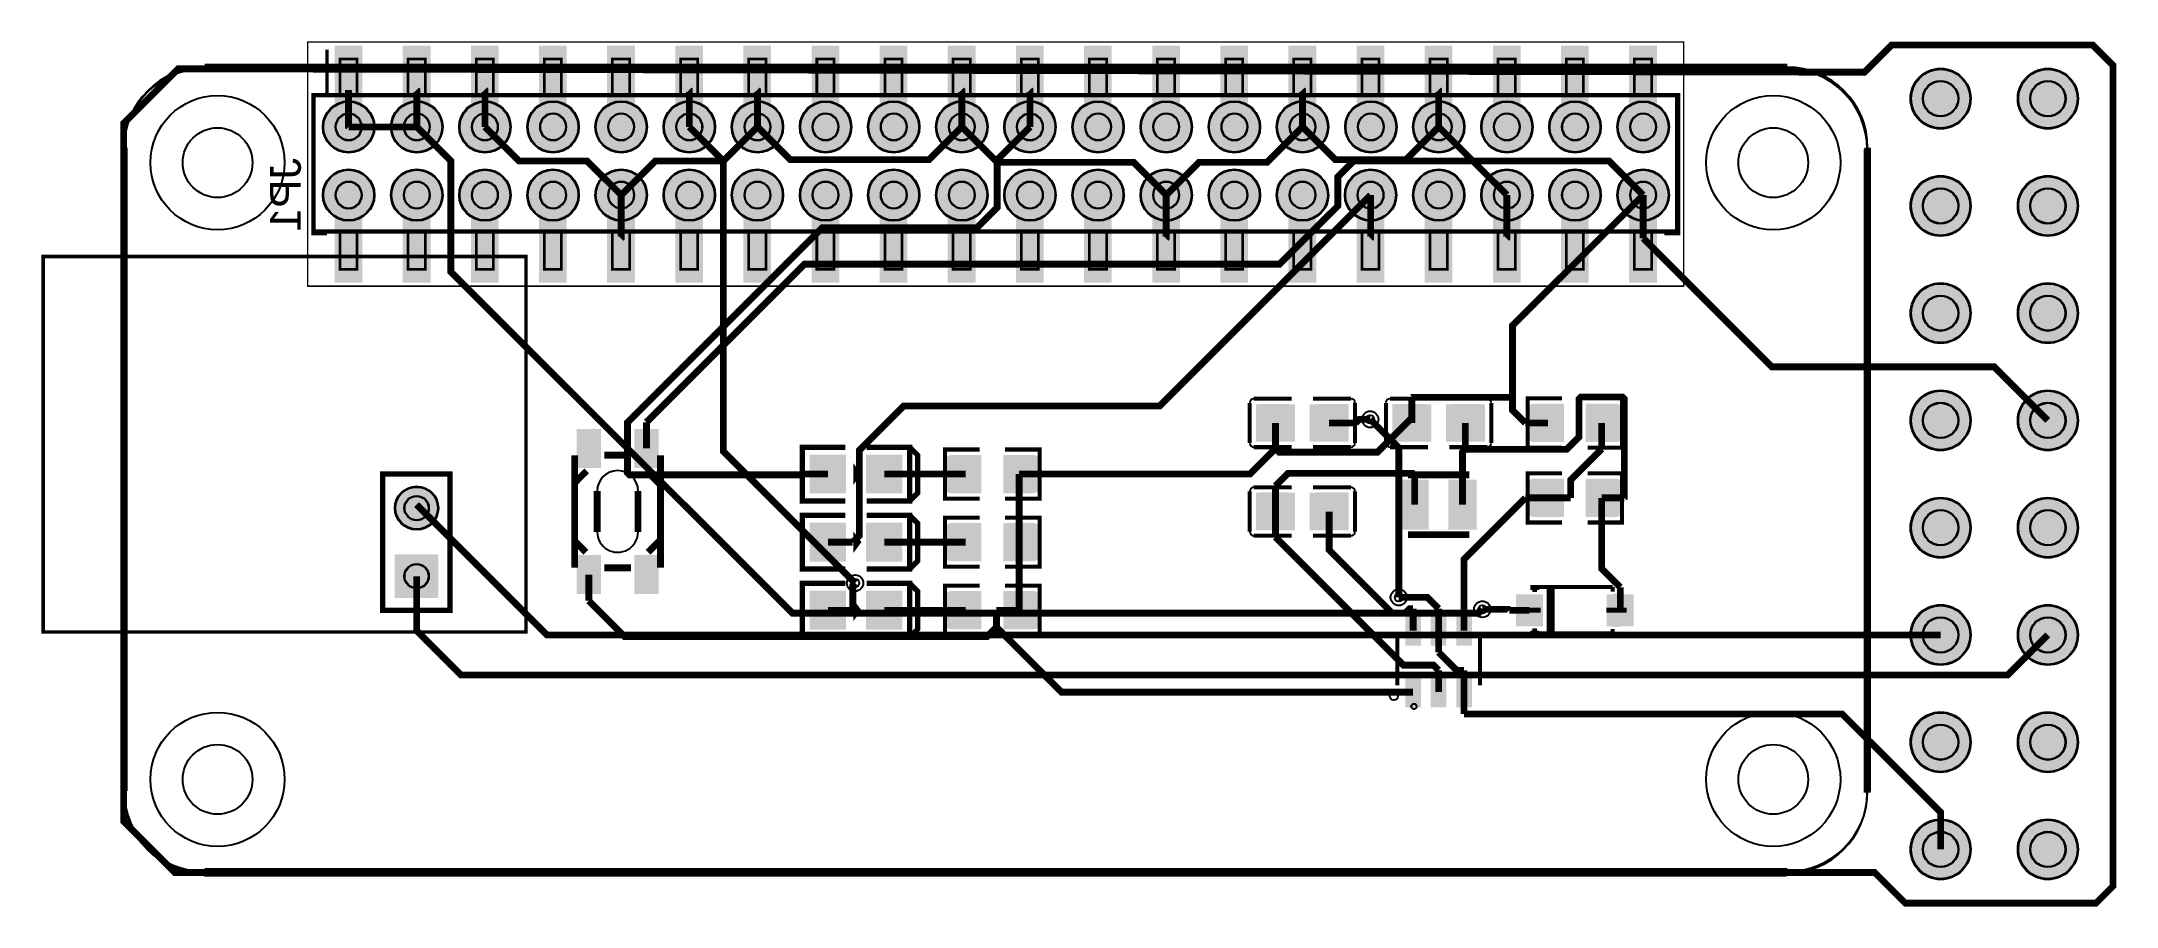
# Model space of a CAD drawing. Header units: millimetres. Extents: x 2.7 to 80, y 116 to 148.2.
import ezdxf

# ---------------------------------------------------------------- set-up
doc = ezdxf.new("R2010")
doc.units = ezdxf.units.MM
for name, color, linetype, true_color in [('BoardOutLine', 7, 'Continuous', 0xff00ff), ('BottomLayer', 7, 'Continuous', 0x0000ff), ('BottomPasteMaskLayer', 7, 'Continuous', 0x800000), ('BottomSilkLayer', 7, 'Continuous', 0x66cc33), ('BottomSolderMaskLayer', 7, 'Continuous', 0xaa00ff), ('Document', 7, 'Continuous', 0xffffff), ('Hole', 7, 'Continuous', 0x222222), ('Mechanical', 7, 'Continuous', 0xf022f0), ('Multi-Layer', 7, 'Continuous', 0xc0c0c0), ('TopLayer', 7, 'Continuous', 0xff0000), ('TopPasteMaskLayer', 7, 'Continuous', 0x808080), ('TopSilkLayer', 7, 'Continuous', 0xffcc00), ('TopSolderMaskLayer', 7, 'Continuous', 0x800080)]:
    doc.layers.add(name, color=color, linetype=linetype, true_color=true_color)
doc.styles.get("Standard").update_dxf_attribs({"font": 'arial.ttf'})

msp = doc.modelspace()

# ---------------------------------------------------------------- texts
at = {"layer": 'BottomSilkLayer', "text_generation_flag": 2}
msp.add_text('JP1', height=1.143, rotation=90, dxfattribs=at).set_placement((12.319, 143.867))

# ---------------------------------------------------------------- hatches: boundary and pattern name
at = {"layer": 'BottomLayer'}
for points in [[(13.597, 147.907), (13.597, 144.907), (14.597, 144.907), (14.597, 147.907)], [(16.137, 147.907), (16.137, 144.907), (17.137, 144.907), (17.137, 147.907)], [(18.677, 147.907), (18.677, 144.907), (19.677, 144.907), (19.677, 147.907)], [(21.217, 147.907), (21.217, 144.907), (22.217, 144.907), (22.217, 147.907)], [(23.757, 147.907), (23.757, 144.907), (24.757, 144.907), (24.757, 147.907)], [(26.297, 147.907), (26.297, 144.907), (27.297, 144.907), (27.297, 147.907)], [(28.837, 147.907), (28.837, 144.907), (29.837, 144.907), (29.837, 147.907)], [(31.377, 147.907), (31.377, 144.907), (32.377, 144.907), (32.377, 147.907)], [(33.917, 147.907), (33.917, 144.907), (34.917, 144.907), (34.917, 147.907)], [(36.457, 147.907), (36.457, 144.907), (37.457, 144.907), (37.457, 147.907)], [(38.997, 147.907), (38.997, 144.907), (39.997, 144.907), (39.997, 147.907)], [(41.537, 147.907), (41.537, 144.907), (42.537, 144.907), (42.537, 147.907)], [(44.077, 147.907), (44.077, 144.907), (45.077, 144.907), (45.077, 147.907)], [(46.617, 147.907), (46.617, 144.907), (47.617, 144.907), (47.617, 147.907)], [(49.157, 147.907), (49.157, 144.907), (50.157, 144.907), (50.157, 147.907)], [(51.697, 147.907), (51.697, 144.907), (52.697, 144.907), (52.697, 147.907)], [(54.237, 147.907), (54.237, 144.907), (55.237, 144.907), (55.237, 147.907)], [(56.777, 147.907), (56.777, 144.907), (57.777, 144.907), (57.777, 147.907)], [(59.317, 147.907), (59.317, 144.907), (60.317, 144.907), (60.317, 147.907)], [(61.857, 147.907), (61.857, 144.907), (62.857, 144.907), (62.857, 147.907)], [(13.597, 142.367), (13.597, 139.367), (14.597, 139.367), (14.597, 142.367)], [(16.137, 142.367), (16.137, 139.367), (17.137, 139.367), (17.137, 142.367)], [(18.677, 142.367), (18.677, 139.367), (19.677, 139.367), (19.677, 142.367)], [(21.217, 142.367), (21.217, 139.367), (22.217, 139.367), (22.217, 142.367)], [(23.757, 142.367), (23.757, 139.367), (24.757, 139.367), (24.757, 142.367)], [(26.297, 142.367), (26.297, 139.367), (27.297, 139.367), (27.297, 142.367)], [(28.837, 142.367), (28.837, 139.367), (29.837, 139.367), (29.837, 142.367)], [(31.377, 142.367), (31.377, 139.367), (32.377, 139.367), (32.377, 142.367)], [(33.917, 142.367), (33.917, 139.367), (34.917, 139.367), (34.917, 142.367)], [(36.457, 142.367), (36.457, 139.367), (37.457, 139.367), (37.457, 142.367)], [(38.997, 142.367), (38.997, 139.367), (39.997, 139.367), (39.997, 142.367)], [(41.537, 142.367), (41.537, 139.367), (42.537, 139.367), (42.537, 142.367)], [(44.077, 142.367), (44.077, 139.367), (45.077, 139.367), (45.077, 142.367)], [(46.617, 142.367), (46.617, 139.367), (47.617, 139.367), (47.617, 142.367)], [(49.157, 142.367), (49.157, 139.367), (50.157, 139.367), (50.157, 142.367)], [(51.697, 142.367), (51.697, 139.367), (52.697, 139.367), (52.697, 142.367)], [(54.237, 142.367), (54.237, 139.367), (55.237, 139.367), (55.237, 142.367)], [(56.777, 142.367), (56.777, 139.367), (57.777, 139.367), (57.777, 142.367)], [(59.317, 142.367), (59.317, 139.367), (60.317, 139.367), (60.317, 142.367)], [(61.857, 142.367), (61.857, 139.367), (62.857, 139.367), (62.857, 142.367)]]:
    msp.add_hatch(color=256, dxfattribs=at).paths.add_polyline_path(points)
at = {"layer": 'BottomPasteMaskLayer'}
for points in [[(13.597, 147.907), (13.597, 144.907), (14.597, 144.907), (14.597, 147.907)], [(16.137, 147.907), (16.137, 144.907), (17.137, 144.907), (17.137, 147.907)], [(18.677, 147.907), (18.677, 144.907), (19.677, 144.907), (19.677, 147.907)], [(21.217, 147.907), (21.217, 144.907), (22.217, 144.907), (22.217, 147.907)], [(23.757, 147.907), (23.757, 144.907), (24.757, 144.907), (24.757, 147.907)], [(26.297, 147.907), (26.297, 144.907), (27.297, 144.907), (27.297, 147.907)], [(28.837, 147.907), (28.837, 144.907), (29.837, 144.907), (29.837, 147.907)], [(31.377, 147.907), (31.377, 144.907), (32.377, 144.907), (32.377, 147.907)], [(33.917, 147.907), (33.917, 144.907), (34.917, 144.907), (34.917, 147.907)], [(36.457, 147.907), (36.457, 144.907), (37.457, 144.907), (37.457, 147.907)], [(38.997, 147.907), (38.997, 144.907), (39.997, 144.907), (39.997, 147.907)], [(41.537, 147.907), (41.537, 144.907), (42.537, 144.907), (42.537, 147.907)], [(44.077, 147.907), (44.077, 144.907), (45.077, 144.907), (45.077, 147.907)], [(46.617, 147.907), (46.617, 144.907), (47.617, 144.907), (47.617, 147.907)], [(49.157, 147.907), (49.157, 144.907), (50.157, 144.907), (50.157, 147.907)], [(51.697, 147.907), (51.697, 144.907), (52.697, 144.907), (52.697, 147.907)], [(54.237, 147.907), (54.237, 144.907), (55.237, 144.907), (55.237, 147.907)], [(56.777, 147.907), (56.777, 144.907), (57.777, 144.907), (57.777, 147.907)], [(59.317, 147.907), (59.317, 144.907), (60.317, 144.907), (60.317, 147.907)], [(61.857, 147.907), (61.857, 144.907), (62.857, 144.907), (62.857, 147.907)], [(13.597, 142.367), (13.597, 139.367), (14.597, 139.367), (14.597, 142.367)], [(16.137, 142.367), (16.137, 139.367), (17.137, 139.367), (17.137, 142.367)], [(18.677, 142.367), (18.677, 139.367), (19.677, 139.367), (19.677, 142.367)], [(21.217, 142.367), (21.217, 139.367), (22.217, 139.367), (22.217, 142.367)], [(23.757, 142.367), (23.757, 139.367), (24.757, 139.367), (24.757, 142.367)], [(26.297, 142.367), (26.297, 139.367), (27.297, 139.367), (27.297, 142.367)], [(28.837, 142.367), (28.837, 139.367), (29.837, 139.367), (29.837, 142.367)], [(31.377, 142.367), (31.377, 139.367), (32.377, 139.367), (32.377, 142.367)], [(33.917, 142.367), (33.917, 139.367), (34.917, 139.367), (34.917, 142.367)], [(36.457, 142.367), (36.457, 139.367), (37.457, 139.367), (37.457, 142.367)], [(38.997, 142.367), (38.997, 139.367), (39.997, 139.367), (39.997, 142.367)], [(41.537, 142.367), (41.537, 139.367), (42.537, 139.367), (42.537, 142.367)], [(44.077, 142.367), (44.077, 139.367), (45.077, 139.367), (45.077, 142.367)], [(46.617, 142.367), (46.617, 139.367), (47.617, 139.367), (47.617, 142.367)], [(49.157, 142.367), (49.157, 139.367), (50.157, 139.367), (50.157, 142.367)], [(51.697, 142.367), (51.697, 139.367), (52.697, 139.367), (52.697, 142.367)], [(54.237, 142.367), (54.237, 139.367), (55.237, 139.367), (55.237, 142.367)], [(56.777, 142.367), (56.777, 139.367), (57.777, 139.367), (57.777, 142.367)], [(59.317, 142.367), (59.317, 139.367), (60.317, 139.367), (60.317, 142.367)], [(61.857, 142.367), (61.857, 139.367), (62.857, 139.367), (62.857, 142.367)]]:
    msp.add_hatch(color=256, dxfattribs=at).paths.add_polyline_path(points)
at = {"layer": 'BottomSolderMaskLayer'}
for points in [[(13.58, 148.059), (13.58, 144.755), (14.614, 144.755), (14.614, 148.059)], [(16.12, 148.059), (16.12, 144.755), (17.154, 144.755), (17.154, 148.059)], [(18.66, 148.059), (18.66, 144.755), (19.694, 144.755), (19.694, 148.059)], [(21.2, 148.059), (21.2, 144.755), (22.234, 144.755), (22.234, 148.059)], [(23.74, 148.059), (23.74, 144.755), (24.774, 144.755), (24.774, 148.059)], [(26.28, 148.059), (26.28, 144.755), (27.314, 144.755), (27.314, 148.059)], [(28.82, 148.059), (28.82, 144.755), (29.854, 144.755), (29.854, 148.059)], [(31.36, 148.059), (31.36, 144.755), (32.394, 144.755), (32.394, 148.059)], [(33.9, 148.059), (33.9, 144.755), (34.934, 144.755), (34.934, 148.059)], [(36.44, 148.059), (36.44, 144.755), (37.474, 144.755), (37.474, 148.059)], [(38.98, 148.059), (38.98, 144.755), (40.014, 144.755), (40.014, 148.059)], [(41.52, 148.059), (41.52, 144.755), (42.554, 144.755), (42.554, 148.059)], [(44.06, 148.059), (44.06, 144.755), (45.094, 144.755), (45.094, 148.059)], [(46.6, 148.059), (46.6, 144.755), (47.634, 144.755), (47.634, 148.059)], [(49.14, 148.059), (49.14, 144.755), (50.174, 144.755), (50.174, 148.059)], [(51.68, 148.059), (51.68, 144.755), (52.714, 144.755), (52.714, 148.059)], [(54.22, 148.059), (54.22, 144.755), (55.254, 144.755), (55.254, 148.059)], [(56.76, 148.059), (56.76, 144.755), (57.794, 144.755), (57.794, 148.059)], [(59.3, 148.059), (59.3, 144.755), (60.334, 144.755), (60.334, 148.059)], [(61.84, 148.059), (61.84, 144.755), (62.874, 144.755), (62.874, 148.059)], [(72.326, 146.08, 1), (74.577, 146.08, 1)], [(76.326, 146.08, 1), (78.577, 146.08, 1)], [(13.138, 145.026, 1), (15.068, 145.026, 1)], [(15.678, 145.026, 1), (17.608, 145.026, 1)], [(18.218, 145.026, 1), (20.148, 145.026, 1)], [(20.758, 145.026, 1), (22.688, 145.026, 1)], [(23.298, 145.026, 1), (25.228, 145.026, 1)], [(25.838, 145.026, 1), (27.768, 145.026, 1)], [(28.378, 145.026, 1), (30.308, 145.026, 1)], [(30.918, 145.026, 1), (32.848, 145.026, 1)], [(33.458, 145.026, 1), (35.388, 145.026, 1)], [(35.998, 145.026, 1), (37.928, 145.026, 1)], [(38.538, 145.026, 1), (40.468, 145.026, 1)], [(41.078, 145.026, 1), (43.008, 145.026, 1)], [(43.618, 145.026, 1), (45.548, 145.026, 1)], [(46.158, 145.026, 1), (48.088, 145.026, 1)], [(48.698, 145.026, 1), (50.628, 145.026, 1)], [(51.248, 145.026, 1), (53.178, 145.026, 1)], [(53.778, 145.026, 1), (55.708, 145.026, 1)], [(56.318, 145.026, 1), (58.248, 145.026, 1)], [(58.858, 145.026, 1), (60.788, 145.026, 1)], [(61.398, 145.026, 1), (63.328, 145.026, 1)], [(13.138, 142.486, 1), (15.068, 142.486, 1)], [(15.678, 142.486, 1), (17.608, 142.486, 1)], [(18.218, 142.486, 1), (20.148, 142.486, 1)], [(20.758, 142.486, 1), (22.688, 142.486, 1)], [(23.298, 142.486, 1), (25.228, 142.486, 1)], [(25.838, 142.486, 1), (27.768, 142.486, 1)], [(28.378, 142.486, 1), (30.308, 142.486, 1)], [(30.918, 142.486, 1), (32.848, 142.486, 1)], [(33.458, 142.486, 1), (35.388, 142.486, 1)], [(35.998, 142.486, 1), (37.928, 142.486, 1)], [(38.538, 142.486, 1), (40.468, 142.486, 1)], [(41.078, 142.486, 1), (43.008, 142.486, 1)], [(43.618, 142.486, 1), (45.548, 142.486, 1)], [(46.158, 142.486, 1), (48.088, 142.486, 1)], [(48.698, 142.486, 1), (50.628, 142.486, 1)], [(51.238, 142.486, 1), (53.168, 142.486, 1)], [(53.778, 142.486, 1), (55.708, 142.486, 1)], [(56.318, 142.486, 1), (58.248, 142.486, 1)], [(58.858, 142.486, 1), (60.788, 142.486, 1)], [(61.398, 142.486, 1), (63.328, 142.486, 1)], [(72.326, 142.08, 1), (74.577, 142.08, 1)], [(76.326, 142.08, 1), (78.577, 142.08, 1)], [(13.58, 142.519), (13.58, 139.215), (14.614, 139.215), (14.614, 142.519)], [(16.12, 142.519), (16.12, 139.215), (17.154, 139.215), (17.154, 142.519)], [(18.66, 142.519), (18.66, 139.215), (19.694, 139.215), (19.694, 142.519)], [(21.2, 142.519), (21.2, 139.215), (22.234, 139.215), (22.234, 142.519)], [(23.74, 142.519), (23.74, 139.215), (24.774, 139.215), (24.774, 142.519)], [(26.28, 142.519), (26.28, 139.215), (27.314, 139.215), (27.314, 142.519)], [(28.82, 142.519), (28.82, 139.215), (29.854, 139.215), (29.854, 142.519)], [(31.36, 142.519), (31.36, 139.215), (32.394, 139.215), (32.394, 142.519)], [(33.9, 142.519), (33.9, 139.215), (34.934, 139.215), (34.934, 142.519)], [(36.44, 142.519), (36.44, 139.215), (37.474, 139.215), (37.474, 142.519)], [(38.98, 142.519), (38.98, 139.215), (40.014, 139.215), (40.014, 142.519)], [(41.52, 142.519), (41.52, 139.215), (42.554, 139.215), (42.554, 142.519)], [(44.06, 142.519), (44.06, 139.215), (45.094, 139.215), (45.094, 142.519)], [(46.6, 142.519), (46.6, 139.215), (47.634, 139.215), (47.634, 142.519)], [(49.14, 142.519), (49.14, 139.215), (50.174, 139.215), (50.174, 142.519)], [(51.68, 142.519), (51.68, 139.215), (52.714, 139.215), (52.714, 142.519)], [(54.22, 142.519), (54.22, 139.215), (55.254, 139.215), (55.254, 142.519)], [(56.76, 142.519), (56.76, 139.215), (57.794, 139.215), (57.794, 142.519)], [(59.3, 142.519), (59.3, 139.215), (60.334, 139.215), (60.334, 142.519)], [(61.84, 142.519), (61.84, 139.215), (62.874, 139.215), (62.874, 142.519)], [(72.326, 138.08, 1), (74.577, 138.08, 1)], [(76.326, 138.08, 1), (78.577, 138.08, 1)], [(72.326, 134.08, 1), (74.577, 134.08, 1)], [(76.326, 134.08, 1), (78.577, 134.08, 1)], [(15.824, 130.81, 1), (17.45, 130.81, 1)], [(72.326, 130.08, 1), (74.577, 130.08, 1)], [(76.326, 130.08, 1), (78.577, 130.08, 1)], [(15.824, 129.083), (17.45, 129.083), (17.45, 127.457), (15.824, 127.457)], [(72.326, 126.08, 1), (74.577, 126.08, 1)], [(76.326, 126.08, 1), (78.577, 126.08, 1)], [(72.326, 122.08, 1), (74.577, 122.08, 1)], [(76.326, 122.08, 1), (78.577, 122.08, 1)], [(72.326, 118.08, 1), (74.577, 118.08, 1)], [(76.326, 118.08, 1), (78.577, 118.08, 1)]]:
    msp.add_hatch(color=256, dxfattribs=at).paths.add_polyline_path(points)
at = {"layer": 'Document'}
for points in [[(57.787, 127.095), (57.787, 126.905), (58.545, 126.905), (58.545, 127.095)], [(61.752, 127.098), (61.752, 126.908), (60.994, 126.908), (60.994, 127.098)], [(61.468, 127.635), (61.468, 126.371), (61.278, 126.371), (61.278, 127.635)]]:
    msp.add_hatch(color=256, dxfattribs=at).paths.add_polyline_path(points)
at = {"layer": 'Multi-Layer'}
for points in [[(72.352, 146.08, 1), (74.552, 146.08, 1)], [(76.352, 146.08, 1), (78.552, 146.08, 1)], [(13.163, 145.026, 1), (15.043, 145.026, 1)], [(15.703, 145.026, 1), (17.583, 145.026, 1)], [(18.243, 145.026, 1), (20.123, 145.026, 1)], [(20.783, 145.026, 1), (22.663, 145.026, 1)], [(23.323, 145.026, 1), (25.203, 145.026, 1)], [(25.863, 145.026, 1), (27.743, 145.026, 1)], [(28.403, 145.026, 1), (30.283, 145.026, 1)], [(30.943, 145.026, 1), (32.823, 145.026, 1)], [(33.483, 145.026, 1), (35.363, 145.026, 1)], [(36.023, 145.026, 1), (37.903, 145.026, 1)], [(38.563, 145.026, 1), (40.443, 145.026, 1)], [(41.103, 145.026, 1), (42.983, 145.026, 1)], [(43.643, 145.026, 1), (45.523, 145.026, 1)], [(46.183, 145.026, 1), (48.063, 145.026, 1)], [(48.723, 145.026, 1), (50.603, 145.026, 1)], [(51.273, 145.026, 1), (53.153, 145.026, 1)], [(53.803, 145.026, 1), (55.683, 145.026, 1)], [(56.343, 145.026, 1), (58.223, 145.026, 1)], [(58.883, 145.026, 1), (60.763, 145.026, 1)], [(61.423, 145.026, 1), (63.303, 145.026, 1)], [(13.163, 142.486, 1), (15.043, 142.486, 1)], [(15.703, 142.486, 1), (17.583, 142.486, 1)], [(18.243, 142.486, 1), (20.123, 142.486, 1)], [(20.783, 142.486, 1), (22.663, 142.486, 1)], [(23.323, 142.486, 1), (25.203, 142.486, 1)], [(25.863, 142.486, 1), (27.743, 142.486, 1)], [(28.403, 142.486, 1), (30.283, 142.486, 1)], [(30.943, 142.486, 1), (32.823, 142.486, 1)], [(33.483, 142.486, 1), (35.363, 142.486, 1)], [(36.023, 142.486, 1), (37.903, 142.486, 1)], [(38.563, 142.486, 1), (40.443, 142.486, 1)], [(41.103, 142.486, 1), (42.983, 142.486, 1)], [(43.643, 142.486, 1), (45.523, 142.486, 1)], [(46.183, 142.486, 1), (48.063, 142.486, 1)], [(48.723, 142.486, 1), (50.603, 142.486, 1)], [(51.263, 142.486, 1), (53.143, 142.486, 1)], [(53.803, 142.486, 1), (55.683, 142.486, 1)], [(56.343, 142.486, 1), (58.223, 142.486, 1)], [(58.883, 142.486, 1), (60.763, 142.486, 1)], [(61.423, 142.486, 1), (63.303, 142.486, 1)], [(72.352, 142.08, 1), (74.552, 142.08, 1)], [(76.352, 142.08, 1), (78.552, 142.08, 1)], [(72.352, 138.08, 1), (74.552, 138.08, 1)], [(76.352, 138.08, 1), (78.552, 138.08, 1)], [(72.352, 134.08, 1), (74.552, 134.08, 1)], [(76.352, 134.08, 1), (78.552, 134.08, 1)], [(15.85, 130.81, 1), (17.424, 130.81, 1)], [(72.352, 130.08, 1), (74.552, 130.08, 1)], [(76.352, 130.08, 1), (78.552, 130.08, 1)], [(15.85, 129.057), (17.424, 129.057), (17.424, 127.483), (15.85, 127.483)], [(72.352, 126.08, 1), (74.552, 126.08, 1)], [(76.352, 126.08, 1), (78.552, 126.08, 1)], [(72.352, 122.08, 1), (74.552, 122.08, 1)], [(76.352, 122.08, 1), (78.552, 122.08, 1)], [(72.352, 118.08, 1), (74.552, 118.08, 1)], [(76.352, 118.08, 1), (78.552, 118.08, 1)]]:
    msp.add_hatch(color=256, dxfattribs=at).paths.add_polyline_path(points)
at = {"layer": 'TopLayer'}
for points in [[(49.362, 133.31), (49.362, 134.66), (47.952, 134.66), (47.952, 133.31)], [(49.952, 133.31), (49.952, 134.66), (51.362, 134.66), (51.362, 133.31)], [(54.442, 133.31), (54.442, 134.66), (53.032, 134.66), (53.032, 133.31)], [(55.032, 133.31), (55.032, 134.66), (56.442, 134.66), (56.442, 133.31)], [(59.383, 133.297), (59.383, 134.674), (58.251, 134.674), (58.251, 133.297)], [(60.251, 133.297), (60.251, 134.674), (61.383, 134.674), (61.383, 133.297)], [(22.63, 133.733), (23.48, 133.733), (23.48, 132.333), (22.63, 132.333)], [(24.78, 133.733), (25.63, 133.733), (25.63, 132.333), (24.78, 132.333)], [(31.319, 132.78), (32.62, 132.78), (32.62, 131.38), (31.319, 131.38)], [(33.42, 132.78), (34.721, 132.78), (34.721, 131.38), (33.42, 131.38)], [(37.666, 132.769), (37.666, 131.392), (36.534, 131.392), (36.534, 132.769)], [(38.534, 132.769), (38.534, 131.392), (39.666, 131.392), (39.666, 132.769)], [(53.337, 130.047), (53.337, 131.827), (54.357, 131.827), (54.357, 130.047)], [(55.117, 130.047), (55.117, 131.827), (56.137, 131.827), (56.137, 130.047)], [(59.383, 130.503), (59.383, 131.88), (58.251, 131.88), (58.251, 130.503)], [(60.251, 130.503), (60.251, 131.88), (61.383, 131.88), (61.383, 130.503)], [(49.362, 130.008), (49.362, 131.358), (47.952, 131.358), (47.952, 130.008)], [(49.952, 130.008), (49.952, 131.358), (51.362, 131.358), (51.362, 130.008)], [(31.319, 130.24), (32.62, 130.24), (32.62, 128.84), (31.319, 128.84)], [(33.42, 130.24), (34.721, 130.24), (34.721, 128.84), (33.42, 128.84)], [(37.666, 130.228), (37.666, 128.852), (36.534, 128.852), (36.534, 130.228)], [(38.534, 130.228), (38.534, 128.852), (39.666, 128.852), (39.666, 130.228)], [(22.63, 129.033), (23.48, 129.033), (23.48, 127.633), (22.63, 127.633)], [(24.78, 129.033), (25.63, 129.033), (25.63, 127.633), (24.78, 127.633)], [(31.319, 127.7), (32.62, 127.7), (32.62, 126.3), (31.319, 126.3)], [(33.42, 127.7), (34.721, 127.7), (34.721, 126.3), (33.42, 126.3)], [(37.666, 126.312), (37.666, 127.688), (36.534, 127.688), (36.534, 126.312)], [(38.534, 126.312), (38.534, 127.688), (39.666, 127.688), (39.666, 126.312)], [(57.65, 127.575), (58.6, 127.575), (58.6, 126.425), (57.65, 126.425)], [(61.034, 127.575), (61.984, 127.575), (61.984, 126.425), (61.034, 126.425)], [(53.521, 126.78), (54.053, 126.78), (54.053, 125.708), (53.521, 125.708)], [(54.471, 126.78), (55.003, 126.78), (55.003, 125.708), (54.471, 125.708)], [(55.421, 126.78), (55.953, 126.78), (55.953, 125.708), (55.421, 125.708)], [(53.521, 124.482), (54.053, 124.482), (54.053, 123.41), (53.521, 123.41)], [(54.471, 124.482), (55.003, 124.482), (55.003, 123.41), (54.471, 123.41)], [(55.421, 124.482), (55.953, 124.482), (55.953, 123.41), (55.421, 123.41)]]:
    msp.add_hatch(color=256, dxfattribs=at).paths.add_polyline_path(points)
at = {"layer": 'TopPasteMaskLayer'}
for points in [[(47.982, 133.365), (47.982, 134.645), (48.032, 134.695), (49.182, 134.695), (49.232, 134.645), (49.237, 134.235), (48.787, 134.235), (48.787, 133.785), (49.227, 133.785), (49.232, 133.365), (49.182, 133.315), (48.032, 133.315)], [(50.132, 133.365), (50.132, 133.785), (50.577, 133.785), (50.577, 134.235), (50.137, 134.235), (50.132, 134.645), (50.182, 134.695), (51.332, 134.695), (51.382, 134.645), (51.382, 133.365), (51.332, 133.315), (50.182, 133.315)], [(53.062, 133.365), (53.062, 134.645), (53.112, 134.695), (54.262, 134.695), (54.312, 134.645), (54.317, 134.235), (53.867, 134.235), (53.867, 133.785), (54.307, 133.785), (54.312, 133.365), (54.262, 133.315), (53.112, 133.315)], [(55.212, 133.365), (55.212, 133.785), (55.657, 133.785), (55.657, 134.235), (55.217, 134.235), (55.212, 134.645), (55.262, 134.695), (56.412, 134.695), (56.462, 134.645), (56.462, 133.365), (56.412, 133.315), (55.262, 133.315)], [(58.117, 133.345), (58.117, 134.625), (58.167, 134.675), (59.317, 134.675), (59.367, 134.625), (59.372, 134.215), (58.922, 134.215), (58.922, 133.765), (59.362, 133.765), (59.367, 133.345), (59.317, 133.295), (58.167, 133.295)], [(60.267, 133.345), (60.267, 133.765), (60.712, 133.765), (60.712, 134.215), (60.272, 134.215), (60.267, 134.625), (60.317, 134.675), (61.467, 134.675), (61.517, 134.625), (61.517, 133.345), (61.467, 133.295), (60.317, 133.295)], [(22.63, 133.733), (23.48, 133.733), (23.48, 132.333), (22.63, 132.333)], [(24.78, 133.733), (25.63, 133.733), (25.63, 132.333), (24.78, 132.333)], [(31.319, 132.78), (32.62, 132.78), (32.62, 131.38), (31.319, 131.38)], [(33.42, 132.78), (34.721, 132.78), (34.721, 131.38), (33.42, 131.38)], [(37.65, 132.72), (37.65, 132.3), (37.205, 132.3), (37.205, 131.85), (37.645, 131.85), (37.65, 131.44), (37.6, 131.39), (36.45, 131.39), (36.4, 131.44), (36.4, 132.72), (36.45, 132.77), (37.6, 132.77)], [(39.8, 132.72), (39.8, 131.44), (39.75, 131.39), (38.6, 131.39), (38.55, 131.44), (38.545, 131.85), (38.995, 131.85), (38.995, 132.3), (38.555, 132.3), (38.55, 132.72), (38.6, 132.77), (39.75, 132.77)], [(53.337, 130.047), (53.337, 131.827), (54.357, 131.827), (54.357, 130.047)], [(55.117, 130.047), (55.117, 131.827), (56.137, 131.827), (56.137, 130.047)], [(58.117, 130.551), (58.117, 131.831), (58.167, 131.881), (59.317, 131.881), (59.367, 131.831), (59.372, 131.421), (58.922, 131.421), (58.922, 130.971), (59.362, 130.971), (59.367, 130.551), (59.317, 130.501), (58.167, 130.501)], [(60.267, 130.551), (60.267, 130.971), (60.712, 130.971), (60.712, 131.421), (60.272, 131.421), (60.267, 131.831), (60.317, 131.881), (61.467, 131.881), (61.517, 131.831), (61.517, 130.551), (61.467, 130.501), (60.317, 130.501)], [(47.982, 130.063), (47.982, 131.343), (48.032, 131.393), (49.182, 131.393), (49.232, 131.343), (49.237, 130.933), (48.787, 130.933), (48.787, 130.483), (49.227, 130.483), (49.232, 130.063), (49.182, 130.013), (48.032, 130.013)], [(50.132, 130.063), (50.132, 130.483), (50.577, 130.483), (50.577, 130.933), (50.137, 130.933), (50.132, 131.343), (50.182, 131.393), (51.332, 131.393), (51.382, 131.343), (51.382, 130.063), (51.332, 130.013), (50.182, 130.013)], [(31.319, 130.24), (32.62, 130.24), (32.62, 128.84), (31.319, 128.84)], [(33.42, 130.24), (34.721, 130.24), (34.721, 128.84), (33.42, 128.84)], [(37.65, 130.18), (37.65, 129.76), (37.205, 129.76), (37.205, 129.31), (37.645, 129.31), (37.65, 128.9), (37.6, 128.85), (36.45, 128.85), (36.4, 128.9), (36.4, 130.18), (36.45, 130.23), (37.6, 130.23)], [(39.8, 130.18), (39.8, 128.9), (39.75, 128.85), (38.6, 128.85), (38.55, 128.9), (38.545, 129.31), (38.995, 129.31), (38.995, 129.76), (38.555, 129.76), (38.55, 130.18), (38.6, 130.23), (39.75, 130.23)], [(22.63, 129.033), (23.48, 129.033), (23.48, 127.633), (22.63, 127.633)], [(24.78, 129.033), (25.63, 129.033), (25.63, 127.633), (24.78, 127.633)], [(31.319, 127.7), (32.62, 127.7), (32.62, 126.3), (31.319, 126.3)], [(33.42, 127.7), (34.721, 127.7), (34.721, 126.3), (33.42, 126.3)], [(36.4, 126.36), (36.4, 127.64), (36.45, 127.69), (37.6, 127.69), (37.65, 127.64), (37.655, 127.23), (37.205, 127.23), (37.205, 126.78), (37.645, 126.78), (37.65, 126.36), (37.6, 126.31), (36.45, 126.31)], [(38.55, 126.36), (38.55, 126.78), (38.995, 126.78), (38.995, 127.23), (38.555, 127.23), (38.55, 127.64), (38.6, 127.69), (39.75, 127.69), (39.8, 127.64), (39.8, 126.36), (39.75, 126.31), (38.6, 126.31)], [(57.65, 127.575), (58.6, 127.575), (58.6, 126.425), (57.65, 126.425)], [(61.034, 127.575), (61.984, 127.575), (61.984, 126.425), (61.034, 126.425)], [(53.521, 126.78), (54.053, 126.78), (54.053, 125.708), (53.521, 125.708)], [(54.471, 126.78), (55.003, 126.78), (55.003, 125.708), (54.471, 125.708)], [(55.421, 126.78), (55.953, 126.78), (55.953, 125.708), (55.421, 125.708)], [(53.521, 124.482), (54.053, 124.482), (54.053, 123.41), (53.521, 123.41)], [(54.471, 124.482), (55.003, 124.482), (55.003, 123.41), (54.471, 123.41)], [(55.421, 124.482), (55.953, 124.482), (55.953, 123.41), (55.421, 123.41)]]:
    msp.add_hatch(color=256, dxfattribs=at).paths.add_polyline_path(points)
at = {"layer": 'TopSilkLayer'}
for points in [[(32.92, 132.48), (32.92, 131.68), (33.22, 132.08)], [(32.92, 129.94), (32.92, 129.14), (33.22, 129.54)], [(32.92, 127.4), (32.92, 126.6), (33.22, 127)]]:
    msp.add_hatch(color=256, dxfattribs=at).paths.add_polyline_path(points)
at = {"layer": 'TopSolderMaskLayer'}
for points in [[(72.326, 146.08, 1), (74.577, 146.08, 1)], [(76.326, 146.08, 1), (78.577, 146.08, 1)], [(13.138, 145.026, 1), (15.068, 145.026, 1)], [(15.678, 145.026, 1), (17.608, 145.026, 1)], [(18.218, 145.026, 1), (20.148, 145.026, 1)], [(20.758, 145.026, 1), (22.688, 145.026, 1)], [(23.298, 145.026, 1), (25.228, 145.026, 1)], [(25.838, 145.026, 1), (27.768, 145.026, 1)], [(28.378, 145.026, 1), (30.308, 145.026, 1)], [(30.918, 145.026, 1), (32.848, 145.026, 1)], [(33.458, 145.026, 1), (35.388, 145.026, 1)], [(35.998, 145.026, 1), (37.928, 145.026, 1)], [(38.538, 145.026, 1), (40.468, 145.026, 1)], [(41.078, 145.026, 1), (43.008, 145.026, 1)], [(43.618, 145.026, 1), (45.548, 145.026, 1)], [(46.158, 145.026, 1), (48.088, 145.026, 1)], [(48.698, 145.026, 1), (50.628, 145.026, 1)], [(51.248, 145.026, 1), (53.178, 145.026, 1)], [(53.778, 145.026, 1), (55.708, 145.026, 1)], [(56.318, 145.026, 1), (58.248, 145.026, 1)], [(58.858, 145.026, 1), (60.788, 145.026, 1)], [(61.398, 145.026, 1), (63.328, 145.026, 1)], [(13.138, 142.486, 1), (15.068, 142.486, 1)], [(15.678, 142.486, 1), (17.608, 142.486, 1)], [(18.218, 142.486, 1), (20.148, 142.486, 1)], [(20.758, 142.486, 1), (22.688, 142.486, 1)], [(23.298, 142.486, 1), (25.228, 142.486, 1)], [(25.838, 142.486, 1), (27.768, 142.486, 1)], [(28.378, 142.486, 1), (30.308, 142.486, 1)], [(30.918, 142.486, 1), (32.848, 142.486, 1)], [(33.458, 142.486, 1), (35.388, 142.486, 1)], [(35.998, 142.486, 1), (37.928, 142.486, 1)], [(38.538, 142.486, 1), (40.468, 142.486, 1)], [(41.078, 142.486, 1), (43.008, 142.486, 1)], [(43.618, 142.486, 1), (45.548, 142.486, 1)], [(46.158, 142.486, 1), (48.088, 142.486, 1)], [(48.698, 142.486, 1), (50.628, 142.486, 1)], [(51.238, 142.486, 1), (53.168, 142.486, 1)], [(53.778, 142.486, 1), (55.708, 142.486, 1)], [(56.318, 142.486, 1), (58.248, 142.486, 1)], [(58.858, 142.486, 1), (60.788, 142.486, 1)], [(61.398, 142.486, 1), (63.328, 142.486, 1)], [(72.326, 142.08, 1), (74.577, 142.08, 1)], [(76.326, 142.08, 1), (78.577, 142.08, 1)], [(72.326, 138.08, 1), (74.577, 138.08, 1)], [(76.326, 138.08, 1), (78.577, 138.08, 1)], [(49.387, 133.285), (49.387, 134.686), (47.927, 134.686), (47.927, 133.285)], [(49.927, 133.285), (49.927, 134.686), (51.388, 134.686), (51.388, 133.285)], [(54.467, 133.285), (54.467, 134.686), (53.007, 134.686), (53.007, 133.285)], [(55.007, 133.285), (55.007, 134.686), (56.468, 134.686), (56.468, 133.285)], [(59.409, 133.271), (59.409, 134.699), (58.225, 134.699), (58.225, 133.271)], [(60.226, 133.271), (60.226, 134.699), (61.409, 134.699), (61.409, 133.271)], [(72.326, 134.08, 1), (74.577, 134.08, 1)], [(76.326, 134.08, 1), (78.577, 134.08, 1)], [(22.605, 133.758), (23.505, 133.758), (23.505, 132.308), (22.605, 132.308)], [(24.755, 133.758), (25.655, 133.758), (25.655, 132.308), (24.755, 132.308)], [(31.294, 132.805), (32.645, 132.805), (32.645, 131.355), (31.294, 131.355)], [(33.395, 132.805), (34.746, 132.805), (34.746, 131.355), (33.395, 131.355)], [(37.692, 132.794), (37.692, 131.366), (36.508, 131.366), (36.508, 132.794)], [(38.508, 132.794), (38.508, 131.366), (39.692, 131.366), (39.692, 132.794)], [(15.824, 130.81, 1), (17.45, 130.81, 1)], [(53.322, 130.003), (53.322, 131.871), (54.372, 131.871), (54.372, 130.003)], [(55.102, 130.003), (55.102, 131.871), (56.152, 131.871), (56.152, 130.003)], [(59.409, 130.477), (59.409, 131.905), (58.225, 131.905), (58.225, 130.477)], [(60.225, 130.477), (60.225, 131.905), (61.409, 131.905), (61.409, 130.477)], [(49.387, 129.983), (49.387, 131.383), (47.927, 131.383), (47.927, 129.983)], [(49.927, 129.983), (49.927, 131.383), (51.387, 131.383), (51.387, 129.983)], [(72.326, 130.08, 1), (74.577, 130.08, 1)], [(76.326, 130.08, 1), (78.577, 130.08, 1)], [(31.294, 130.265), (32.645, 130.265), (32.645, 128.815), (31.294, 128.815)], [(33.395, 130.265), (34.746, 130.265), (34.746, 128.815), (33.395, 128.815)], [(37.692, 130.254), (37.692, 128.826), (36.508, 128.826), (36.508, 130.254)], [(38.508, 130.254), (38.508, 128.826), (39.692, 128.826), (39.692, 130.254)], [(15.824, 129.083), (17.45, 129.083), (17.45, 127.457), (15.824, 127.457)], [(22.605, 129.058), (23.505, 129.058), (23.505, 127.608), (22.605, 127.608)], [(24.755, 129.058), (25.655, 129.058), (25.655, 127.608), (24.755, 127.608)], [(31.294, 127.725), (32.645, 127.725), (32.645, 126.275), (31.294, 126.275)], [(33.395, 127.725), (34.746, 127.725), (34.746, 126.275), (33.395, 126.275)], [(37.692, 126.286), (37.692, 127.714), (36.508, 127.714), (36.508, 126.286)], [(38.508, 126.286), (38.508, 127.714), (39.692, 127.714), (39.692, 126.286)], [(57.624, 127.6), (58.625, 127.6), (58.625, 126.4), (57.624, 126.4)], [(61.009, 127.6), (62.01, 127.6), (62.01, 126.4), (61.009, 126.4)], [(72.326, 126.08, 1), (74.577, 126.08, 1)], [(76.326, 126.08, 1), (78.577, 126.08, 1)], [(53.496, 126.805), (54.078, 126.805), (54.078, 125.683), (53.496, 125.683)], [(54.446, 126.805), (55.028, 126.805), (55.028, 125.683), (54.446, 125.683)], [(55.396, 126.805), (55.978, 126.805), (55.978, 125.683), (55.396, 125.683)], [(53.496, 124.507), (54.078, 124.507), (54.078, 123.385), (53.496, 123.385)], [(54.446, 124.507), (55.028, 124.507), (55.028, 123.385), (54.446, 123.385)], [(55.396, 124.507), (55.978, 124.507), (55.978, 123.385), (55.396, 123.385)], [(72.326, 122.08, 1), (74.577, 122.08, 1)], [(76.326, 122.08, 1), (78.577, 122.08, 1)], [(72.326, 118.08, 1), (74.577, 118.08, 1)], [(76.326, 118.08, 1), (78.577, 118.08, 1)]]:
    msp.add_hatch(color=256, dxfattribs=at).paths.add_polyline_path(points)

# ---------------------------------------------------------------- linework, layer by layer
at = {"layer": 'BoardOutLine', "const_width": 0.254}
msp.add_lwpolyline([(7.747, 147.193), (70.612, 147.066), (71.628, 148.082), (79.121, 148.082), (79.883, 147.32), (79.883, 116.713), (79.248, 116.078), (72.136, 116.078), (70.993, 117.221), (7.62, 117.221), (5.715, 119.126), (5.715, 145.161), (7.747, 147.193), (7.747, 147.193)], close=True, dxfattribs=at)
at = {"layer": 'BottomLayer', "const_width": 0.254}
for points in [[(14.103, 145.026), (14.097, 145.032), (14.097, 146.407)], [(16.637, 146.407), (16.643, 146.401), (16.643, 145.026)], [(19.177, 146.407), (19.183, 146.401), (19.183, 145.026)], [(26.797, 146.407), (26.803, 146.401), (26.803, 145.026)], [(29.337, 146.407), (29.343, 146.401), (29.343, 145.026)], [(36.957, 146.407), (36.963, 146.401), (36.963, 145.026)], [(39.497, 146.407), (39.503, 146.401), (39.503, 145.026)], [(49.657, 146.407), (49.663, 146.401), (49.663, 145.026)], [(54.737, 146.407), (54.743, 146.401), (54.743, 145.026)], [(16.643, 145.026), (17.913, 143.756), (17.913, 139.625), (30.643, 126.894), (56.225, 126.894), (56.367, 127.036)], [(24.263, 142.486), (22.993, 143.756), (20.453, 143.756), (19.183, 145.026)], [(26.803, 145.026), (28.073, 143.756), (28.073, 132.926), (32.984, 128.014)], [(36.963, 145.026), (35.742, 143.805), (30.564, 143.805), (29.343, 145.026)], [(44.583, 142.486), (43.362, 143.707), (38.282, 143.707), (36.963, 145.026)], [(44.583, 142.486), (45.804, 143.707), (48.344, 143.707), (49.663, 145.026)], [(54.743, 145.026), (53.522, 143.805), (50.884, 143.805), (49.663, 145.026)], [(62.363, 142.486), (61.093, 143.756), (56.013, 143.756), (54.743, 145.026)], [(24.257, 140.867), (24.263, 140.873), (24.263, 142.486)], [(44.577, 140.867), (44.583, 140.873), (44.583, 142.486)], [(52.197, 140.867), (52.203, 140.873), (52.203, 142.486)], [(57.277, 140.867), (57.283, 140.873), (57.283, 142.486)], [(62.363, 140.873), (62.363, 142.486)], [(62.357, 140.867), (62.363, 140.873)], [(77.452, 134.08), (75.452, 136.08), (67.156, 136.08), (62.363, 140.873)], [(53.253, 127.48), (53.253, 133.054), (52.186, 134.121)], [(73.452, 126.08), (21.494, 126.08), (16.637, 130.937)], [(77.452, 126.081), (75.959, 124.587), (18.288, 124.587), (16.637, 126.238), (16.637, 128.27)]]:
    msp.add_lwpolyline(points, dxfattribs=at)
at = {"layer": 'BottomSilkLayer', "const_width": 0.12}
for points in [[(13.297, 147.908), (13.297, 146.237), (12.766, 146.237), (12.766, 141.037), (13.297, 141.037)], [(63.157, 146.237), (63.688, 146.237), (63.688, 141.037), (63.157, 141.037)]]:
    msp.add_lwpolyline(points, dxfattribs=at)
at = {"layer": 'BottomSolderMaskLayer'}
for points in [[(13.605, 145.026), (13.605, 145.026)], [(14.601, 145.026), (14.601, 145.026)], [(16.145, 145.026), (16.145, 145.026)], [(17.141, 145.026), (17.141, 145.026)], [(18.685, 145.026), (18.685, 145.026)], [(19.681, 145.026), (19.681, 145.026)], [(21.225, 145.026), (21.225, 145.026)], [(22.221, 145.026), (22.221, 145.026)], [(23.765, 145.026), (23.765, 145.026)], [(24.761, 145.026), (24.761, 145.026)], [(26.305, 145.026), (26.305, 145.026)], [(27.301, 145.026), (27.301, 145.026)], [(28.845, 145.026), (28.845, 145.026)], [(29.841, 145.026), (29.841, 145.026)], [(31.385, 145.026), (31.385, 145.026)], [(32.381, 145.026), (32.381, 145.026)], [(33.925, 145.026), (33.925, 145.026)], [(34.921, 145.026), (34.921, 145.026)], [(36.465, 145.026), (36.465, 145.026)], [(37.461, 145.026), (37.461, 145.026)], [(39.005, 145.026), (39.005, 145.026)], [(40.001, 145.026), (40.001, 145.026)], [(41.545, 145.026), (41.545, 145.026)], [(42.541, 145.026), (42.541, 145.026)], [(44.085, 145.026), (44.085, 145.026)], [(45.081, 145.026), (45.081, 145.026)], [(46.625, 145.026), (46.625, 145.026)], [(47.621, 145.026), (47.621, 145.026)], [(49.165, 145.026), (49.165, 145.026)], [(50.161, 145.026), (50.161, 145.026)], [(51.715, 145.026), (51.715, 145.026)], [(52.711, 145.026), (52.711, 145.026)], [(54.245, 145.026), (54.245, 145.026)], [(55.241, 145.026), (55.241, 145.026)], [(56.785, 145.026), (56.785, 145.026)], [(57.781, 145.026), (57.781, 145.026)], [(59.325, 145.026), (59.325, 145.026)], [(60.321, 145.026), (60.321, 145.026)], [(61.865, 145.026), (61.865, 145.026)], [(62.861, 145.026), (62.861, 145.026)], [(13.605, 142.486), (13.605, 142.486)], [(14.601, 142.486), (14.601, 142.486)], [(16.145, 142.486), (16.145, 142.486)], [(17.141, 142.486), (17.141, 142.486)], [(18.685, 142.486), (18.685, 142.486)], [(19.681, 142.486), (19.681, 142.486)], [(21.225, 142.486), (21.225, 142.486)], [(22.221, 142.486), (22.221, 142.486)], [(23.765, 142.486), (23.765, 142.486)], [(24.761, 142.486), (24.761, 142.486)], [(26.305, 142.486), (26.305, 142.486)], [(27.301, 142.486), (27.301, 142.486)], [(28.845, 142.486), (28.845, 142.486)], [(29.841, 142.486), (29.841, 142.486)], [(31.385, 142.486), (31.385, 142.486)], [(32.381, 142.486), (32.381, 142.486)], [(33.925, 142.486), (33.925, 142.486)], [(34.921, 142.486), (34.921, 142.486)], [(36.465, 142.486), (36.465, 142.486)], [(37.461, 142.486), (37.461, 142.486)], [(39.005, 142.486), (39.005, 142.486)], [(40.001, 142.486), (40.001, 142.486)], [(41.545, 142.486), (41.545, 142.486)], [(42.541, 142.486), (42.541, 142.486)], [(44.085, 142.486), (44.085, 142.486)], [(45.081, 142.486), (45.081, 142.486)], [(46.625, 142.486), (46.625, 142.486)], [(47.621, 142.486), (47.621, 142.486)], [(49.165, 142.486), (49.165, 142.486)], [(50.161, 142.486), (50.161, 142.486)], [(51.705, 142.486), (51.705, 142.486)], [(52.701, 142.486), (52.701, 142.486)], [(54.245, 142.486), (54.245, 142.486)], [(55.241, 142.486), (55.241, 142.486)], [(56.785, 142.486), (56.785, 142.486)], [(57.781, 142.486), (57.781, 142.486)], [(59.325, 142.486), (59.325, 142.486)], [(60.321, 142.486), (60.321, 142.486)], [(61.865, 142.486), (61.865, 142.486)], [(62.861, 142.486), (62.861, 142.486)]]:
    msp.add_lwpolyline(points, close=True, dxfattribs=at)
for centre, radius in [((73.452, 146.08), 1.125), ((77.452, 146.08), 1.125), ((73.452, 146.08), 0.665), ((77.452, 146.08), 0.665), ((14.103, 145.026), 0.965), ((16.643, 145.026), 0.965), ((19.183, 145.026), 0.965), ((21.723, 145.026), 0.965), ((24.263, 145.026), 0.965), ((26.803, 145.026), 0.965), ((29.343, 145.026), 0.965), ((31.883, 145.026), 0.965), ((34.423, 145.026), 0.965), ((36.963, 145.026), 0.965), ((39.503, 145.026), 0.965), ((42.043, 145.026), 0.965), ((44.583, 145.026), 0.965), ((47.123, 145.026), 0.965), ((49.663, 145.026), 0.965), ((52.213, 145.026), 0.965), ((54.743, 145.026), 0.965), ((57.283, 145.026), 0.965), ((59.823, 145.026), 0.965), ((62.363, 145.026), 0.965), ((14.103, 142.486), 0.965), ((16.643, 142.486), 0.965), ((19.183, 142.486), 0.965), ((21.723, 142.486), 0.965), ((24.263, 142.486), 0.965), ((26.803, 142.486), 0.965), ((29.343, 142.486), 0.965), ((31.883, 142.486), 0.965), ((34.423, 142.486), 0.965), ((36.963, 142.486), 0.965), ((39.503, 142.486), 0.965), ((42.043, 142.486), 0.965), ((44.583, 142.486), 0.965), ((47.123, 142.486), 0.965), ((49.663, 142.486), 0.965), ((52.203, 142.486), 0.965), ((54.743, 142.486), 0.965), ((57.283, 142.486), 0.965), ((59.823, 142.486), 0.965), ((62.363, 142.486), 0.965), ((73.452, 142.08), 1.125), ((77.452, 142.08), 1.125), ((73.452, 142.08), 0.665), ((77.452, 142.08), 0.665), ((73.452, 138.08), 1.125), ((73.452, 138.08), 0.665), ((77.452, 138.08), 1.125), ((77.452, 138.08), 0.665), ((73.452, 134.08), 1.125), ((73.452, 134.08), 0.665), ((77.452, 134.08), 1.125), ((77.452, 134.08), 0.665), ((16.637, 130.81), 0.813), ((16.637, 130.81), 0.459), ((73.452, 130.08), 1.125), ((73.452, 130.08), 0.665), ((77.452, 130.08), 1.125), ((77.452, 130.08), 0.665), ((16.637, 128.27), 0.459), ((73.452, 126.08), 1.125), ((77.452, 126.08), 1.125), ((73.452, 126.08), 0.665), ((77.452, 126.08), 0.665), ((73.452, 122.08), 1.125), ((77.452, 122.08), 1.125), ((73.452, 122.08), 0.665), ((77.452, 122.08), 0.665), ((73.452, 118.08), 1.125), ((77.452, 118.08), 1.125), ((73.452, 118.08), 0.665), ((77.452, 118.08), 0.665)]:
    msp.add_circle(centre, radius, dxfattribs=at)
for centre, start, end in [((14.103, 145.026), 360, 180), ((16.643, 145.026), 360, 180), ((19.183, 145.026), 360, 180), ((21.723, 145.026), 360, 180), ((24.263, 145.026), 360, 180), ((26.803, 145.026), 360, 180), ((29.343, 145.026), 360, 180), ((31.883, 145.026), 360, 180), ((34.423, 145.026), 360, 180), ((36.963, 145.026), 360, 180), ((39.503, 145.026), 360, 180), ((42.043, 145.026), 360, 180), ((44.583, 145.026), 360, 180), ((47.123, 145.026), 360, 180), ((49.663, 145.026), 360, 180), ((52.213, 145.026), 360, 180), ((54.743, 145.026), 360, 180), ((57.283, 145.026), 360, 180), ((59.823, 145.026), 360, 180), ((62.363, 145.026), 360, 180), ((14.103, 145.026), 180, 360), ((16.643, 145.026), 180, 360), ((19.183, 145.026), 180, 360), ((21.723, 145.026), 180, 360), ((24.263, 145.026), 180, 360), ((26.803, 145.026), 180, 360), ((29.343, 145.026), 180, 360), ((31.883, 145.026), 180, 360), ((34.423, 145.026), 180, 360), ((36.963, 145.026), 180, 360), ((39.503, 145.026), 180, 360), ((42.043, 145.026), 180, 360), ((44.583, 145.026), 180, 360), ((47.123, 145.026), 180, 360), ((49.663, 145.026), 180, 360), ((52.213, 145.026), 180, 360), ((54.743, 145.026), 180, 360), ((57.283, 145.026), 180, 360), ((59.823, 145.026), 180, 360), ((62.363, 145.026), 180, 360), ((14.103, 142.486), 360, 180), ((14.103, 142.486), 180, 360), ((16.643, 142.486), 360, 180), ((16.643, 142.486), 180, 360), ((19.183, 142.486), 360, 180), ((19.183, 142.486), 180, 360), ((21.723, 142.486), 360, 180), ((21.723, 142.486), 180, 360), ((24.263, 142.486), 360, 180), ((24.263, 142.486), 180, 360), ((26.803, 142.486), 360, 180), ((26.803, 142.486), 180, 360), ((29.343, 142.486), 360, 180), ((29.343, 142.486), 180, 360), ((31.883, 142.486), 360, 180), ((31.883, 142.486), 180, 360), ((34.423, 142.486), 360, 180), ((34.423, 142.486), 180, 360), ((36.963, 142.486), 360, 180), ((36.963, 142.486), 180, 360), ((39.503, 142.486), 360, 180), ((39.503, 142.486), 180, 360), ((42.043, 142.486), 360, 180), ((42.043, 142.486), 180, 360), ((44.583, 142.486), 360, 180), ((44.583, 142.486), 180, 360), ((47.123, 142.486), 360, 180), ((47.123, 142.486), 180, 360), ((49.663, 142.486), 360, 180), ((49.663, 142.486), 180, 360), ((52.203, 142.486), 360, 180), ((52.203, 142.486), 180, 360), ((54.743, 142.486), 360, 180), ((54.743, 142.486), 180, 360), ((57.283, 142.486), 360, 180), ((57.283, 142.486), 180, 360), ((59.823, 142.486), 360, 180), ((59.823, 142.486), 180, 360), ((62.363, 142.486), 360, 180), ((62.363, 142.486), 180, 360)]:
    msp.add_arc(centre, 0.498, start, end, dxfattribs=at)
at = {"layer": 'Document', "const_width": 0.1}
for points in [[(13.777, 146.176), (14.417, 146.176), (14.417, 147.558), (13.777, 147.558), (13.777, 146.176)], [(16.317, 146.176), (16.957, 146.176), (16.957, 147.558), (16.317, 147.558), (16.317, 146.176)], [(18.857, 146.176), (19.497, 146.176), (19.497, 147.558), (18.857, 147.558), (18.857, 146.176)], [(21.397, 146.176), (22.037, 146.176), (22.037, 147.558), (21.397, 147.558), (21.397, 146.176)], [(23.937, 146.176), (24.577, 146.176), (24.577, 147.558), (23.937, 147.558), (23.937, 146.176)], [(26.477, 146.176), (27.117, 146.176), (27.117, 147.558), (26.477, 147.558), (26.477, 146.176)], [(29.017, 146.176), (29.657, 146.176), (29.657, 147.558), (29.017, 147.558), (29.017, 146.176)], [(31.557, 146.176), (32.197, 146.176), (32.197, 147.558), (31.557, 147.558), (31.557, 146.176)], [(34.097, 146.176), (34.737, 146.176), (34.737, 147.558), (34.097, 147.558), (34.097, 146.176)], [(36.637, 146.176), (37.277, 146.176), (37.277, 147.558), (36.637, 147.558), (36.637, 146.176)], [(39.177, 146.176), (39.817, 146.176), (39.817, 147.558), (39.177, 147.558), (39.177, 146.176)], [(41.717, 146.176), (42.357, 146.176), (42.357, 147.558), (41.717, 147.558), (41.717, 146.176)], [(44.257, 146.176), (44.897, 146.176), (44.897, 147.558), (44.257, 147.558), (44.257, 146.176)], [(46.797, 146.176), (47.437, 146.176), (47.437, 147.558), (46.797, 147.558), (46.797, 146.176)], [(49.337, 146.176), (49.977, 146.176), (49.977, 147.558), (49.337, 147.558), (49.337, 146.176)], [(51.877, 146.176), (52.517, 146.176), (52.517, 147.558), (51.877, 147.558), (51.877, 146.176)], [(54.417, 146.176), (55.057, 146.176), (55.057, 147.558), (54.417, 147.558), (54.417, 146.176)], [(56.957, 146.176), (57.597, 146.176), (57.597, 147.558), (56.957, 147.558), (56.957, 146.176)], [(59.497, 146.176), (60.137, 146.176), (60.137, 147.558), (59.497, 147.558), (59.497, 146.176)], [(62.037, 146.176), (62.677, 146.176), (62.677, 147.558), (62.037, 147.558), (62.037, 146.176)], [(12.827, 146.176), (63.627, 146.176), (63.627, 141.096), (12.827, 141.096), (12.827, 146.176)], [(13.777, 141.096), (14.417, 141.096), (14.417, 139.717), (13.777, 139.717), (13.777, 141.096)], [(16.317, 141.096), (16.957, 141.096), (16.957, 139.717), (16.317, 139.717), (16.317, 141.096)], [(18.857, 141.096), (19.497, 141.096), (19.497, 139.717), (18.857, 139.717), (18.857, 141.096)], [(21.397, 141.096), (22.037, 141.096), (22.037, 139.717), (21.397, 139.717), (21.397, 141.096)], [(23.937, 141.096), (24.577, 141.096), (24.577, 139.717), (23.937, 139.717), (23.937, 141.096)], [(26.477, 141.096), (27.117, 141.096), (27.117, 139.717), (26.477, 139.717), (26.477, 141.096)], [(29.017, 141.096), (29.657, 141.096), (29.657, 139.717), (29.017, 139.717), (29.017, 141.096)], [(31.557, 141.096), (32.197, 141.096), (32.197, 139.717), (31.557, 139.717), (31.557, 141.096)], [(34.097, 141.096), (34.737, 141.096), (34.737, 139.717), (34.097, 139.717), (34.097, 141.096)], [(36.637, 141.096), (37.277, 141.096), (37.277, 139.717), (36.637, 139.717), (36.637, 141.096)], [(39.177, 141.096), (39.817, 141.096), (39.817, 139.717), (39.177, 139.717), (39.177, 141.096)], [(41.717, 141.096), (42.357, 141.096), (42.357, 139.717), (41.717, 139.717), (41.717, 141.096)], [(44.257, 141.096), (44.897, 141.096), (44.897, 139.717), (44.257, 139.717), (44.257, 141.096)], [(46.797, 141.096), (47.437, 141.096), (47.437, 139.717), (46.797, 139.717), (46.797, 141.096)], [(49.337, 141.096), (49.977, 141.096), (49.977, 139.717), (49.337, 139.717), (49.337, 141.096)], [(51.877, 141.096), (52.517, 141.096), (52.517, 139.717), (51.877, 139.717), (51.877, 141.096)], [(54.417, 141.096), (55.057, 141.096), (55.057, 139.717), (54.417, 139.717), (54.417, 141.096)], [(56.957, 141.096), (57.597, 141.096), (57.597, 139.717), (56.957, 139.717), (56.957, 141.096)], [(59.497, 141.096), (60.137, 141.096), (60.137, 139.717), (59.497, 139.717), (59.497, 141.096)], [(62.037, 141.096), (62.677, 141.096), (62.677, 139.717), (62.037, 139.717), (62.037, 141.096)]]:
    msp.add_lwpolyline(points, close=True, dxfattribs=at)
at = {"layer": 'Document'}
msp.add_circle((53.817, 123.415), 0.1, dxfattribs=at)
at = {"layer": 'Hole'}
for centre in [(52.186, 134.121), (32.984, 128.014), (53.253, 127.48), (56.367, 127.036)]:
    msp.add_circle(centre, 0.153, dxfattribs=at)
at = {"layer": 'Mechanical', "const_width": 0.05}
msp.add_lwpolyline([(12.578, 148.188), (63.876, 148.188), (63.876, 139.087), (12.578, 139.087), (12.578, 148.188)], close=True, dxfattribs=at)
at = {"layer": 'Multi-Layer'}
for points in [[(13.618, 145.026), (13.618, 145.026)], [(14.588, 145.026), (14.588, 145.026)], [(16.158, 145.026), (16.158, 145.026)], [(17.128, 145.026), (17.128, 145.026)], [(18.698, 145.026), (18.698, 145.026)], [(19.668, 145.026), (19.668, 145.026)], [(21.238, 145.026), (21.238, 145.026)], [(22.208, 145.026), (22.208, 145.026)], [(23.778, 145.026), (23.778, 145.026)], [(24.748, 145.026), (24.748, 145.026)], [(26.318, 145.026), (26.318, 145.026)], [(27.288, 145.026), (27.288, 145.026)], [(28.858, 145.026), (28.858, 145.026)], [(29.828, 145.026), (29.828, 145.026)], [(31.398, 145.026), (31.398, 145.026)], [(32.368, 145.026), (32.368, 145.026)], [(33.938, 145.026), (33.938, 145.026)], [(34.908, 145.026), (34.908, 145.026)], [(36.478, 145.026), (36.478, 145.026)], [(37.448, 145.026), (37.448, 145.026)], [(39.018, 145.026), (39.018, 145.026)], [(39.988, 145.026), (39.988, 145.026)], [(41.558, 145.026), (41.558, 145.026)], [(42.528, 145.026), (42.528, 145.026)], [(44.098, 145.026), (44.098, 145.026)], [(45.068, 145.026), (45.068, 145.026)], [(46.638, 145.026), (46.638, 145.026)], [(47.608, 145.026), (47.608, 145.026)], [(49.178, 145.026), (49.178, 145.026)], [(50.148, 145.026), (50.148, 145.026)], [(51.728, 145.026), (51.728, 145.026)], [(52.698, 145.026), (52.698, 145.026)], [(54.258, 145.026), (54.258, 145.026)], [(55.228, 145.026), (55.228, 145.026)], [(56.798, 145.026), (56.798, 145.026)], [(57.768, 145.026), (57.768, 145.026)], [(59.338, 145.026), (59.338, 145.026)], [(60.308, 145.026), (60.308, 145.026)], [(61.878, 145.026), (61.878, 145.026)], [(62.848, 145.026), (62.848, 145.026)], [(13.618, 142.486), (13.618, 142.486)], [(14.588, 142.486), (14.588, 142.486)], [(16.158, 142.486), (16.158, 142.486)], [(17.128, 142.486), (17.128, 142.486)], [(18.698, 142.486), (18.698, 142.486)], [(19.668, 142.486), (19.668, 142.486)], [(21.238, 142.486), (21.238, 142.486)], [(22.208, 142.486), (22.208, 142.486)], [(23.778, 142.486), (23.778, 142.486)], [(24.748, 142.486), (24.748, 142.486)], [(26.318, 142.486), (26.318, 142.486)], [(27.288, 142.486), (27.288, 142.486)], [(28.858, 142.486), (28.858, 142.486)], [(29.828, 142.486), (29.828, 142.486)], [(31.398, 142.486), (31.398, 142.486)], [(32.368, 142.486), (32.368, 142.486)], [(33.938, 142.486), (33.938, 142.486)], [(34.908, 142.486), (34.908, 142.486)], [(36.478, 142.486), (36.478, 142.486)], [(37.448, 142.486), (37.448, 142.486)], [(39.018, 142.486), (39.018, 142.486)], [(39.988, 142.486), (39.988, 142.486)], [(41.558, 142.486), (41.558, 142.486)], [(42.528, 142.486), (42.528, 142.486)], [(44.098, 142.486), (44.098, 142.486)], [(45.068, 142.486), (45.068, 142.486)], [(46.638, 142.486), (46.638, 142.486)], [(47.608, 142.486), (47.608, 142.486)], [(49.178, 142.486), (49.178, 142.486)], [(50.148, 142.486), (50.148, 142.486)], [(51.718, 142.486), (51.718, 142.486)], [(52.688, 142.486), (52.688, 142.486)], [(54.258, 142.486), (54.258, 142.486)], [(55.228, 142.486), (55.228, 142.486)], [(56.798, 142.486), (56.798, 142.486)], [(57.768, 142.486), (57.768, 142.486)], [(59.338, 142.486), (59.338, 142.486)], [(60.308, 142.486), (60.308, 142.486)], [(61.878, 142.486), (61.878, 142.486)], [(62.848, 142.486), (62.848, 142.486)]]:
    msp.add_lwpolyline(points, close=True, dxfattribs=at)
for centre, radius in [((73.452, 146.08), 1.1), ((77.452, 146.08), 1.1), ((73.452, 146.08), 0.65), ((77.452, 146.08), 0.65), ((14.103, 145.026), 0.94), ((16.643, 145.026), 0.94), ((19.183, 145.026), 0.94), ((21.723, 145.026), 0.94), ((24.263, 145.026), 0.94), ((26.803, 145.026), 0.94), ((29.343, 145.026), 0.94), ((31.883, 145.026), 0.94), ((34.423, 145.026), 0.94), ((36.963, 145.026), 0.94), ((39.503, 145.026), 0.94), ((42.043, 145.026), 0.94), ((44.583, 145.026), 0.94), ((47.123, 145.026), 0.94), ((49.663, 145.026), 0.94), ((52.213, 145.026), 0.94), ((54.743, 145.026), 0.94), ((57.283, 145.026), 0.94), ((59.823, 145.026), 0.94), ((62.363, 145.026), 0.94), ((9.215, 143.693), 1.3), ((67.215, 143.693), 1.3), ((14.103, 142.486), 0.94), ((16.643, 142.486), 0.94), ((19.183, 142.486), 0.94), ((21.723, 142.486), 0.94), ((24.263, 142.486), 0.94), ((26.803, 142.486), 0.94), ((29.343, 142.486), 0.94), ((31.883, 142.486), 0.94), ((34.423, 142.486), 0.94), ((36.963, 142.486), 0.94), ((39.503, 142.486), 0.94), ((42.043, 142.486), 0.94), ((44.583, 142.486), 0.94), ((47.123, 142.486), 0.94), ((49.663, 142.486), 0.94), ((52.203, 142.486), 0.94), ((54.743, 142.486), 0.94), ((57.283, 142.486), 0.94), ((59.823, 142.486), 0.94), ((62.363, 142.486), 0.94), ((73.452, 142.08), 1.1), ((77.452, 142.08), 1.1), ((73.452, 142.08), 0.65), ((77.452, 142.08), 0.65), ((73.452, 138.08), 1.1), ((73.452, 138.08), 0.65), ((77.452, 138.08), 1.1), ((77.452, 138.08), 0.65), ((73.452, 134.08), 1.1), ((73.452, 134.08), 0.65), ((77.452, 134.08), 1.1), ((77.452, 134.08), 0.65), ((52.186, 134.121), 0.305), ((16.637, 130.81), 0.787), ((16.637, 130.81), 0.445), ((73.452, 130.08), 1.1), ((77.452, 130.08), 1.1), ((73.452, 130.08), 0.65), ((77.452, 130.08), 0.65), ((16.637, 128.27), 0.445), ((32.984, 128.014), 0.305), ((53.253, 127.48), 0.305), ((56.367, 127.036), 0.305), ((73.452, 126.08), 1.1), ((77.452, 126.08), 1.1), ((73.452, 126.08), 0.65), ((77.452, 126.08), 0.65), ((73.452, 122.08), 1.1), ((77.452, 122.08), 1.1), ((73.452, 122.08), 0.65), ((77.452, 122.08), 0.65), ((9.215, 120.693), 1.3), ((67.215, 120.693), 1.3), ((73.452, 118.08), 1.1), ((77.452, 118.08), 1.1), ((73.452, 118.08), 0.65), ((77.452, 118.08), 0.65)]:
    msp.add_circle(centre, radius, dxfattribs=at)
for centre, start, end in [((14.103, 145.026), 360, 180), ((16.643, 145.026), 360, 180), ((19.183, 145.026), 360, 180), ((21.723, 145.026), 360, 180), ((24.263, 145.026), 360, 180), ((26.803, 145.026), 360, 180), ((29.343, 145.026), 360, 180), ((31.883, 145.026), 360, 180), ((34.423, 145.026), 360, 180), ((36.963, 145.026), 360, 180), ((39.503, 145.026), 360, 180), ((42.043, 145.026), 360, 180), ((44.583, 145.026), 360, 180), ((47.123, 145.026), 360, 180), ((49.663, 145.026), 360, 180), ((52.213, 145.026), 360, 180), ((54.743, 145.026), 360, 180), ((57.283, 145.026), 360, 180), ((59.823, 145.026), 360, 180), ((62.363, 145.026), 360, 180), ((14.103, 145.026), 180, 360), ((16.643, 145.026), 180, 360), ((19.183, 145.026), 180, 360), ((21.723, 145.026), 180, 360), ((24.263, 145.026), 180, 360), ((26.803, 145.026), 180, 360), ((29.343, 145.026), 180, 360), ((31.883, 145.026), 180, 360), ((34.423, 145.026), 180, 360), ((36.963, 145.026), 180, 360), ((39.503, 145.026), 180, 360), ((42.043, 145.026), 180, 360), ((44.583, 145.026), 180, 360), ((47.123, 145.026), 180, 360), ((49.663, 145.026), 180, 360), ((52.213, 145.026), 180, 360), ((54.743, 145.026), 180, 360), ((57.283, 145.026), 180, 360), ((59.823, 145.026), 180, 360), ((62.363, 145.026), 180, 360), ((14.103, 142.486), 360, 180), ((14.103, 142.486), 180, 360), ((16.643, 142.486), 360, 180), ((16.643, 142.486), 180, 360), ((19.183, 142.486), 360, 180), ((19.183, 142.486), 180, 360), ((21.723, 142.486), 360, 180), ((21.723, 142.486), 180, 360), ((24.263, 142.486), 360, 180), ((24.263, 142.486), 180, 360), ((26.803, 142.486), 360, 180), ((26.803, 142.486), 180, 360), ((29.343, 142.486), 360, 180), ((29.343, 142.486), 180, 360), ((31.883, 142.486), 360, 180), ((31.883, 142.486), 180, 360), ((34.423, 142.486), 360, 180), ((34.423, 142.486), 180, 360), ((36.963, 142.486), 360, 180), ((36.963, 142.486), 180, 360), ((39.503, 142.486), 360, 180), ((39.503, 142.486), 180, 360), ((42.043, 142.486), 360, 180), ((42.043, 142.486), 180, 360), ((44.583, 142.486), 360, 180), ((44.583, 142.486), 180, 360), ((47.123, 142.486), 360, 180), ((47.123, 142.486), 180, 360), ((49.663, 142.486), 360, 180), ((49.663, 142.486), 180, 360), ((52.203, 142.486), 360, 180), ((52.203, 142.486), 180, 360), ((54.743, 142.486), 360, 180), ((54.743, 142.486), 180, 360), ((57.283, 142.486), 360, 180), ((57.283, 142.486), 180, 360), ((59.823, 142.486), 360, 180), ((59.823, 142.486), 180, 360), ((62.363, 142.486), 360, 180), ((62.363, 142.486), 180, 360)]:
    msp.add_arc(centre, 0.485, start, end, dxfattribs=at)
at = {"layer": 'TopLayer', "const_width": 0.254}
for points in [[(14.103, 145.026), (16.643, 145.026)], [(24.263, 142.486), (25.533, 143.756), (28.073, 143.756), (29.343, 145.026)], [(39.503, 145.026), (38.282, 143.805), (38.282, 142.025), (37.522, 141.265), (31.763, 141.265), (24.499, 134.002), (24.499, 132.126), (24.573, 132.052), (31.012, 132.052), (31.04, 132.08)], [(25.205, 134.012), (31.103, 139.91), (48.813, 139.91), (50.982, 142.079), (50.982, 143.162), (51.576, 143.756), (56.013, 143.756), (57.283, 142.486)], [(52.203, 142.486), (44.336, 134.62), (34.797, 134.62), (33.139, 132.961), (33.139, 129.78), (32.899, 129.54)], [(57.494, 134.941), (57.494, 137.617), (62.363, 142.486)], [(57.494, 134.941), (53.739, 134.941), (53.737, 134.94)], [(53.737, 134.173), (53.737, 134.94)], [(61.662, 131.191), (61.664, 131.193), (61.664, 134.881), (61.591, 134.955), (60.044, 134.955), (59.97, 134.881), (59.97, 133.465), (59.509, 133.004), (55.737, 133.004)], [(57.972, 133.985), (57.494, 134.463), (57.494, 134.941)], [(25.205, 133.033), (25.205, 134.012)], [(53.737, 134.173), (52.457, 132.894), (48.795, 132.894), (48.657, 133.031)], [(48.657, 133.985), (48.657, 133.031)], [(50.657, 133.985), (51.641, 133.985)], [(52.186, 134.121), (51.777, 134.121), (51.641, 133.985)], [(53.737, 133.985), (53.737, 134.173)], [(55.737, 133.004), (55.737, 133.985)], [(58.817, 133.985), (57.972, 133.985)], [(60.817, 133.985), (60.817, 133.018)], [(39.1, 132.08), (47.706, 132.08), (48.657, 133.031)], [(55.627, 130.937), (55.627, 132.894), (55.737, 133.004)], [(59.662, 131.191), (59.662, 131.863), (60.817, 133.018)], [(31.97, 132.08), (31.04, 132.08)], [(37.1, 132.08), (34.07, 132.08)], [(39.1, 132.08), (39.1, 129.54)], [(53.847, 132.106), (49.126, 132.106), (48.657, 131.637)], [(48.657, 130.683), (48.657, 131.637)], [(53.847, 130.937), (53.847, 132.106)], [(48.657, 130.683), (48.657, 129.729)], [(50.657, 130.683), (50.657, 129.729)], [(55.687, 126.244), (55.687, 128.907), (57.972, 131.191)], [(58.817, 131.191), (57.972, 131.191)], [(58.817, 131.191), (59.662, 131.191)], [(61.51, 127.854), (60.817, 128.547), (60.817, 131.191)], [(60.817, 131.191), (61.662, 131.191)], [(31.97, 129.54), (32.899, 129.54)], [(37.1, 129.54), (34.07, 129.54)], [(39.1, 129.54), (39.1, 127)], [(54.737, 124.761), (54.546, 124.952), (53.434, 124.952), (48.657, 129.729)], [(50.657, 129.729), (50.657, 129.248), (53.01, 126.894), (53.496, 126.894), (53.661, 127.059), (53.787, 127.059)], [(23.055, 128.333), (23.055, 127.354)], [(32.899, 127), (32.899, 127.929), (32.984, 128.014)], [(61.51, 127), (61.51, 127.854)], [(23.055, 127.354), (24.39, 126.019), (37.908, 126.019), (38.255, 126.366)], [(31.97, 127), (32.899, 127)], [(37.1, 127), (34.07, 127)], [(39.1, 127), (38.255, 127)], [(38.255, 126.366), (38.255, 127)], [(54.737, 127.059), (54.316, 127.48), (53.253, 127.48)], [(53.787, 126.244), (53.787, 127.059)], [(54.737, 126.244), (54.737, 127.059)], [(57.37, 127), (57.334, 127.036), (56.367, 127.036)], [(58.125, 127), (57.37, 127)], [(53.787, 123.946), (40.675, 123.946), (38.255, 126.366)], [(54.737, 125.837), (54.737, 126.244)], [(54.737, 125.837), (54.737, 125.429)], [(55.687, 124.761), (55.405, 124.761), (54.737, 125.429)], [(54.737, 123.946), (54.737, 124.761)], [(55.687, 123.946), (55.687, 124.761)], [(55.687, 123.602), (55.687, 123.946)], [(55.687, 123.602), (55.687, 123.131)], [(73.452, 118.08), (73.452, 119.462), (69.782, 123.132), (55.687, 123.132)]]:
    msp.add_lwpolyline(points, dxfattribs=at)
at = {"layer": 'TopSilkLayer'}
for points, const_width in [([(67.715, 147.193), (8.715, 147.193)], 0.254), ([(8.733, 147.256), (67.733, 147.256)], 0.254), ([(5.715, 144.193), (5.715, 120.193)], 0.254), ([(5.733, 120.256), (5.733, 144.256)], 0.254), ([(70.715, 120.193), (70.715, 144.193)], 0.254), ([(70.733, 144.256), (70.733, 120.256)], 0.254), ([(47.693, 133.234), (47.693, 134.736)], 0.152), ([(47.846, 134.889), (49.256, 134.889)], 0.152), ([(51.468, 134.889), (50.058, 134.889)], 0.152), ([(51.621, 133.234), (51.621, 134.736)], 0.152), ([(52.774, 133.234), (52.774, 134.736)], 0.152), ([(52.926, 134.889), (54.336, 134.889)], 0.152), ([(56.548, 134.889), (55.138, 134.889)], 0.152), ([(56.701, 133.234), (56.701, 134.736)], 0.152), ([(59.341, 133.068), (58.056, 133.068), (58.056, 134.902), (59.341, 134.902)], 0.152), ([(60.293, 133.068), (61.578, 133.068), (61.578, 134.902), (60.293, 134.902)], 0.152), ([(32.62, 131.08), (31.02, 131.08), (31.02, 133.08), (32.62, 133.08)], 0.2), ([(33.42, 133.08), (35.02, 133.08), (35.02, 131.08), (33.42, 131.08)], 0.2), ([(35.02, 133.08), (35.02, 133.08), (35.32, 132.78), (35.32, 131.38), (35.32, 131.38), (35.02, 131.08)], 0.2), ([(37.624, 132.997), (36.339, 132.997), (36.339, 131.163), (37.624, 131.163)], 0.152), ([(38.576, 132.997), (39.861, 132.997), (39.861, 131.163), (38.576, 131.163)], 0.152), ([(49.256, 133.082), (47.846, 133.082)], 0.152), ([(50.058, 133.082), (51.468, 133.082)], 0.152), ([(54.336, 133.082), (52.926, 133.082)], 0.152), ([(55.138, 133.082), (56.548, 133.082)], 0.152), ([(22.53, 132.783), (22.53, 128.583)], 0.254), ([(22.979, 132.203), (22.53, 131.753)], 0.254), ([(24.624, 132.783), (23.636, 132.783)], 0.254), ([(24.624, 132.783), (24.625, 132.782)], 0.254), ([(25.204, 132.203), (25.73, 131.677)], 0.254), ([(25.73, 132.783), (25.73, 128.583)], 0.254), ([(23.369, 131.446), (23.369, 129.922)], 0.254), ([(24.893, 131.446), (24.892, 129.921)], 0.254), ([(47.693, 129.932), (47.693, 131.434)], 0.152), ([(47.846, 131.587), (49.256, 131.587)], 0.152), ([(51.468, 131.587), (50.058, 131.587)], 0.152), ([(51.621, 129.932), (51.621, 131.434)], 0.152), ([(53.592, 132.052), (55.882, 132.052)], 0.254), ([(59.341, 130.274), (58.056, 130.274), (58.056, 132.108), (59.341, 132.108)], 0.152), ([(60.293, 130.274), (61.578, 130.274), (61.578, 132.108), (60.293, 132.108)], 0.152), ([(32.62, 128.54), (31.02, 128.54), (31.02, 130.54), (32.62, 130.54)], 0.2), ([(33.42, 130.54), (35.02, 130.54), (35.02, 128.54), (33.42, 128.54)], 0.2), ([(35.02, 130.54), (35.02, 130.54), (35.32, 130.24), (35.32, 128.84), (35.32, 128.84), (35.02, 128.54)], 0.2), ([(37.624, 130.457), (36.339, 130.457), (36.339, 128.623), (37.624, 128.623)], 0.152), ([(38.576, 130.457), (39.861, 130.457), (39.861, 128.623), (38.576, 128.623)], 0.152), ([(22.948, 129.163), (22.53, 129.581)], 0.254), ([(25.261, 129.163), (25.73, 129.632)], 0.254), ([(49.256, 129.779), (47.846, 129.779)], 0.152), ([(50.058, 129.779), (51.468, 129.779)], 0.152), ([(53.592, 129.822), (55.882, 129.822)], 0.254), ([(23.636, 128.583), (24.624, 128.583)], 0.254), ([(32.62, 126), (31.02, 126), (31.02, 128), (32.62, 128)], 0.2), ([(33.42, 128), (35.02, 128), (35.02, 126), (33.42, 126)], 0.2), ([(35.02, 128), (35.02, 128), (35.32, 127.7), (35.32, 126.3), (35.32, 126.3), (35.02, 126)], 0.2), ([(37.624, 126.083), (36.339, 126.083), (36.339, 127.917), (37.624, 127.917)], 0.152), ([(38.576, 126.083), (39.861, 126.083), (39.861, 127.917), (38.576, 127.917)], 0.152), ([(58.237, 127.755), (58.237, 127.866), (58.411, 127.866)], 0.152), ([(58.237, 127.755), (58.411, 127.755)], 0.152), ([(58.411, 127.866), (58.411, 127.755)], 0.152), ([(58.411, 127.866), (61.223, 127.866)], 0.152), ([(58.847, 127.866), (58.847, 126.134)], 0.152), ([(58.99, 127.866), (58.99, 126.134)], 0.152), ([(61.223, 127.866), (61.223, 127.698)], 0.152), ([(58.237, 126.245), (58.411, 126.245)], 0.152), ([(58.411, 126.134), (58.237, 126.134), (58.237, 126.245)], 0.152), ([(58.411, 126.245), (58.411, 126.134)], 0.152), ([(58.411, 126.134), (61.223, 126.134)], 0.152), ([(61.223, 126.134), (61.223, 126.302)], 0.152), ([(53.198, 124.206), (53.198, 125.984)], 0.152), ([(56.276, 124.206), (56.276, 125.984)], 0.152), ([(8.715, 117.193), (67.715, 117.193)], 0.254), ([(67.733, 117.256), (8.733, 117.256)], 0.254)]:
    msp.add_lwpolyline(points, dxfattribs=dict(at, const_width=const_width))
for points, const_width in [([(12.815, 146.223), (63.615, 146.223), (63.615, 141.143), (12.815, 141.143), (12.815, 146.223)], 0.127), ([(2.715, 140.193), (20.715, 140.193), (20.715, 126.193), (2.715, 126.193), (2.715, 140.193)], 0.127), ([(15.367, 132.08), (17.882, 132.08), (17.882, 127), (15.367, 127), (15.367, 132.08)], 0.203)]:
    msp.add_lwpolyline(points, close=True, dxfattribs=dict(at, const_width=const_width))
for centre, radius in [((9.215, 143.693), 2.5), ((67.215, 143.693), 2.5), ((53.069, 123.793), 0.15), ((9.215, 120.693), 2.5), ((67.215, 120.693), 2.5)]:
    msp.add_circle(centre, radius, dxfattribs=at)
for centre, radius, start, end in [((8.715, 144.193), 3, 90, 180), ((8.733, 144.256), 3, 90, 180), ((67.715, 144.193), 3, 0, 90), ((67.733, 144.256), 3, 360, 90), ((47.846, 134.736), 0.152, 90, 180), ((51.468, 134.736), 0.152, 0, 90), ((52.926, 134.736), 0.152, 90, 180), ((56.548, 134.736), 0.152, 0, 90), ((47.846, 133.234), 0.152, 180, 270), ((51.468, 133.234), 0.152, 270, 0), ((52.926, 133.234), 0.152, 180, 270), ((56.548, 133.234), 0.152, 270, 0), ((24.131, 131.446), 0.762, 0, 180), ((47.846, 131.434), 0.152, 90, 180), ((51.468, 131.434), 0.152, 0, 90), ((24.131, 129.922), 0.761, 179.95222, 359.95222), ((47.846, 129.932), 0.152, 180, 270), ((51.468, 129.932), 0.152, 270, 360), ((8.715, 120.193), 3, 180, 270), ((8.733, 120.256), 3, 180, 270), ((67.715, 120.193), 3, 270, 360), ((67.733, 120.256), 3, 270, 0)]:
    msp.add_arc(centre, radius, start, end, dxfattribs=at)
at = {"layer": 'TopSolderMaskLayer'}
for points in [[(13.605, 145.026), (13.605, 145.026)], [(14.601, 145.026), (14.601, 145.026)], [(16.145, 145.026), (16.145, 145.026)], [(17.141, 145.026), (17.141, 145.026)], [(18.685, 145.026), (18.685, 145.026)], [(19.681, 145.026), (19.681, 145.026)], [(21.225, 145.026), (21.225, 145.026)], [(22.221, 145.026), (22.221, 145.026)], [(23.765, 145.026), (23.765, 145.026)], [(24.761, 145.026), (24.761, 145.026)], [(26.305, 145.026), (26.305, 145.026)], [(27.301, 145.026), (27.301, 145.026)], [(28.845, 145.026), (28.845, 145.026)], [(29.841, 145.026), (29.841, 145.026)], [(31.385, 145.026), (31.385, 145.026)], [(32.381, 145.026), (32.381, 145.026)], [(33.925, 145.026), (33.925, 145.026)], [(34.921, 145.026), (34.921, 145.026)], [(36.465, 145.026), (36.465, 145.026)], [(37.461, 145.026), (37.461, 145.026)], [(39.005, 145.026), (39.005, 145.026)], [(40.001, 145.026), (40.001, 145.026)], [(41.545, 145.026), (41.545, 145.026)], [(42.541, 145.026), (42.541, 145.026)], [(44.085, 145.026), (44.085, 145.026)], [(45.081, 145.026), (45.081, 145.026)], [(46.625, 145.026), (46.625, 145.026)], [(47.621, 145.026), (47.621, 145.026)], [(49.165, 145.026), (49.165, 145.026)], [(50.161, 145.026), (50.161, 145.026)], [(51.715, 145.026), (51.715, 145.026)], [(52.711, 145.026), (52.711, 145.026)], [(54.245, 145.026), (54.245, 145.026)], [(55.241, 145.026), (55.241, 145.026)], [(56.785, 145.026), (56.785, 145.026)], [(57.781, 145.026), (57.781, 145.026)], [(59.325, 145.026), (59.325, 145.026)], [(60.321, 145.026), (60.321, 145.026)], [(61.865, 145.026), (61.865, 145.026)], [(62.861, 145.026), (62.861, 145.026)], [(13.605, 142.486), (13.605, 142.486)], [(14.601, 142.486), (14.601, 142.486)], [(16.145, 142.486), (16.145, 142.486)], [(17.141, 142.486), (17.141, 142.486)], [(18.685, 142.486), (18.685, 142.486)], [(19.681, 142.486), (19.681, 142.486)], [(21.225, 142.486), (21.225, 142.486)], [(22.221, 142.486), (22.221, 142.486)], [(23.765, 142.486), (23.765, 142.486)], [(24.761, 142.486), (24.761, 142.486)], [(26.305, 142.486), (26.305, 142.486)], [(27.301, 142.486), (27.301, 142.486)], [(28.845, 142.486), (28.845, 142.486)], [(29.841, 142.486), (29.841, 142.486)], [(31.385, 142.486), (31.385, 142.486)], [(32.381, 142.486), (32.381, 142.486)], [(33.925, 142.486), (33.925, 142.486)], [(34.921, 142.486), (34.921, 142.486)], [(36.465, 142.486), (36.465, 142.486)], [(37.461, 142.486), (37.461, 142.486)], [(39.005, 142.486), (39.005, 142.486)], [(40.001, 142.486), (40.001, 142.486)], [(41.545, 142.486), (41.545, 142.486)], [(42.541, 142.486), (42.541, 142.486)], [(44.085, 142.486), (44.085, 142.486)], [(45.081, 142.486), (45.081, 142.486)], [(46.625, 142.486), (46.625, 142.486)], [(47.621, 142.486), (47.621, 142.486)], [(49.165, 142.486), (49.165, 142.486)], [(50.161, 142.486), (50.161, 142.486)], [(51.705, 142.486), (51.705, 142.486)], [(52.701, 142.486), (52.701, 142.486)], [(54.245, 142.486), (54.245, 142.486)], [(55.241, 142.486), (55.241, 142.486)], [(56.785, 142.486), (56.785, 142.486)], [(57.781, 142.486), (57.781, 142.486)], [(59.325, 142.486), (59.325, 142.486)], [(60.321, 142.486), (60.321, 142.486)], [(61.865, 142.486), (61.865, 142.486)], [(62.861, 142.486), (62.861, 142.486)]]:
    msp.add_lwpolyline(points, close=True, dxfattribs=at)
for centre, radius in [((73.452, 146.08), 1.125), ((77.452, 146.08), 1.125), ((73.452, 146.08), 0.665), ((77.452, 146.08), 0.665), ((14.103, 145.026), 0.965), ((16.643, 145.026), 0.965), ((19.183, 145.026), 0.965), ((21.723, 145.026), 0.965), ((24.263, 145.026), 0.965), ((26.803, 145.026), 0.965), ((29.343, 145.026), 0.965), ((31.883, 145.026), 0.965), ((34.423, 145.026), 0.965), ((36.963, 145.026), 0.965), ((39.503, 145.026), 0.965), ((42.043, 145.026), 0.965), ((44.583, 145.026), 0.965), ((47.123, 145.026), 0.965), ((49.663, 145.026), 0.965), ((52.213, 145.026), 0.965), ((54.743, 145.026), 0.965), ((57.283, 145.026), 0.965), ((59.823, 145.026), 0.965), ((62.363, 145.026), 0.965), ((14.103, 142.486), 0.965), ((16.643, 142.486), 0.965), ((19.183, 142.486), 0.965), ((21.723, 142.486), 0.965), ((24.263, 142.486), 0.965), ((26.803, 142.486), 0.965), ((29.343, 142.486), 0.965), ((31.883, 142.486), 0.965), ((34.423, 142.486), 0.965), ((36.963, 142.486), 0.965), ((39.503, 142.486), 0.965), ((42.043, 142.486), 0.965), ((44.583, 142.486), 0.965), ((47.123, 142.486), 0.965), ((49.663, 142.486), 0.965), ((52.203, 142.486), 0.965), ((54.743, 142.486), 0.965), ((57.283, 142.486), 0.965), ((59.823, 142.486), 0.965), ((62.363, 142.486), 0.965), ((73.452, 142.08), 1.125), ((77.452, 142.08), 1.125), ((73.452, 142.08), 0.665), ((77.452, 142.08), 0.665), ((73.452, 138.08), 1.125), ((73.452, 138.08), 0.665), ((77.452, 138.08), 1.125), ((77.452, 138.08), 0.665), ((73.452, 134.08), 1.125), ((73.452, 134.08), 0.665), ((77.452, 134.08), 1.125), ((77.452, 134.08), 0.665), ((16.637, 130.81), 0.813), ((16.637, 130.81), 0.459), ((73.452, 130.08), 1.125), ((73.452, 130.08), 0.665), ((77.452, 130.08), 1.125), ((77.452, 130.08), 0.665), ((16.637, 128.27), 0.459), ((73.452, 126.08), 1.125), ((77.452, 126.08), 1.125), ((73.452, 126.08), 0.665), ((77.452, 126.08), 0.665), ((73.452, 122.08), 1.125), ((77.452, 122.08), 1.125), ((73.452, 122.08), 0.665), ((77.452, 122.08), 0.665), ((73.452, 118.08), 1.125), ((77.452, 118.08), 1.125), ((73.452, 118.08), 0.665), ((77.452, 118.08), 0.665)]:
    msp.add_circle(centre, radius, dxfattribs=at)
for centre, start, end in [((14.103, 145.026), 360, 180), ((16.643, 145.026), 360, 180), ((19.183, 145.026), 360, 180), ((21.723, 145.026), 360, 180), ((24.263, 145.026), 360, 180), ((26.803, 145.026), 360, 180), ((29.343, 145.026), 360, 180), ((31.883, 145.026), 360, 180), ((34.423, 145.026), 360, 180), ((36.963, 145.026), 360, 180), ((39.503, 145.026), 360, 180), ((42.043, 145.026), 360, 180), ((44.583, 145.026), 360, 180), ((47.123, 145.026), 360, 180), ((49.663, 145.026), 360, 180), ((52.213, 145.026), 360, 180), ((54.743, 145.026), 360, 180), ((57.283, 145.026), 360, 180), ((59.823, 145.026), 360, 180), ((62.363, 145.026), 360, 180), ((14.103, 145.026), 180, 360), ((16.643, 145.026), 180, 360), ((19.183, 145.026), 180, 360), ((21.723, 145.026), 180, 360), ((24.263, 145.026), 180, 360), ((26.803, 145.026), 180, 360), ((29.343, 145.026), 180, 360), ((31.883, 145.026), 180, 360), ((34.423, 145.026), 180, 360), ((36.963, 145.026), 180, 360), ((39.503, 145.026), 180, 360), ((42.043, 145.026), 180, 360), ((44.583, 145.026), 180, 360), ((47.123, 145.026), 180, 360), ((49.663, 145.026), 180, 360), ((52.213, 145.026), 180, 360), ((54.743, 145.026), 180, 360), ((57.283, 145.026), 180, 360), ((59.823, 145.026), 180, 360), ((62.363, 145.026), 180, 360), ((14.103, 142.486), 360, 180), ((14.103, 142.486), 180, 360), ((16.643, 142.486), 360, 180), ((16.643, 142.486), 180, 360), ((19.183, 142.486), 360, 180), ((19.183, 142.486), 180, 360), ((21.723, 142.486), 360, 180), ((21.723, 142.486), 180, 360), ((24.263, 142.486), 360, 180), ((24.263, 142.486), 180, 360), ((26.803, 142.486), 360, 180), ((26.803, 142.486), 180, 360), ((29.343, 142.486), 360, 180), ((29.343, 142.486), 180, 360), ((31.883, 142.486), 360, 180), ((31.883, 142.486), 180, 360), ((34.423, 142.486), 360, 180), ((34.423, 142.486), 180, 360), ((36.963, 142.486), 360, 180), ((36.963, 142.486), 180, 360), ((39.503, 142.486), 360, 180), ((39.503, 142.486), 180, 360), ((42.043, 142.486), 360, 180), ((42.043, 142.486), 180, 360), ((44.583, 142.486), 360, 180), ((44.583, 142.486), 180, 360), ((47.123, 142.486), 360, 180), ((47.123, 142.486), 180, 360), ((49.663, 142.486), 360, 180), ((49.663, 142.486), 180, 360), ((52.203, 142.486), 360, 180), ((52.203, 142.486), 180, 360), ((54.743, 142.486), 360, 180), ((54.743, 142.486), 180, 360), ((57.283, 142.486), 360, 180), ((57.283, 142.486), 180, 360), ((59.823, 142.486), 360, 180), ((59.823, 142.486), 180, 360), ((62.363, 142.486), 360, 180), ((62.363, 142.486), 180, 360)]:
    msp.add_arc(centre, 0.498, start, end, dxfattribs=at)

msp.set_redraw_order([(e.dxf.handle, doc.entitydb.next_handle()) for e in msp.query("TEXT MTEXT ATTDEF DIMENSION ARC_DIMENSION")])  # texts and dimensions are drawn at this point

doc.saveas('drawing.dxf')
